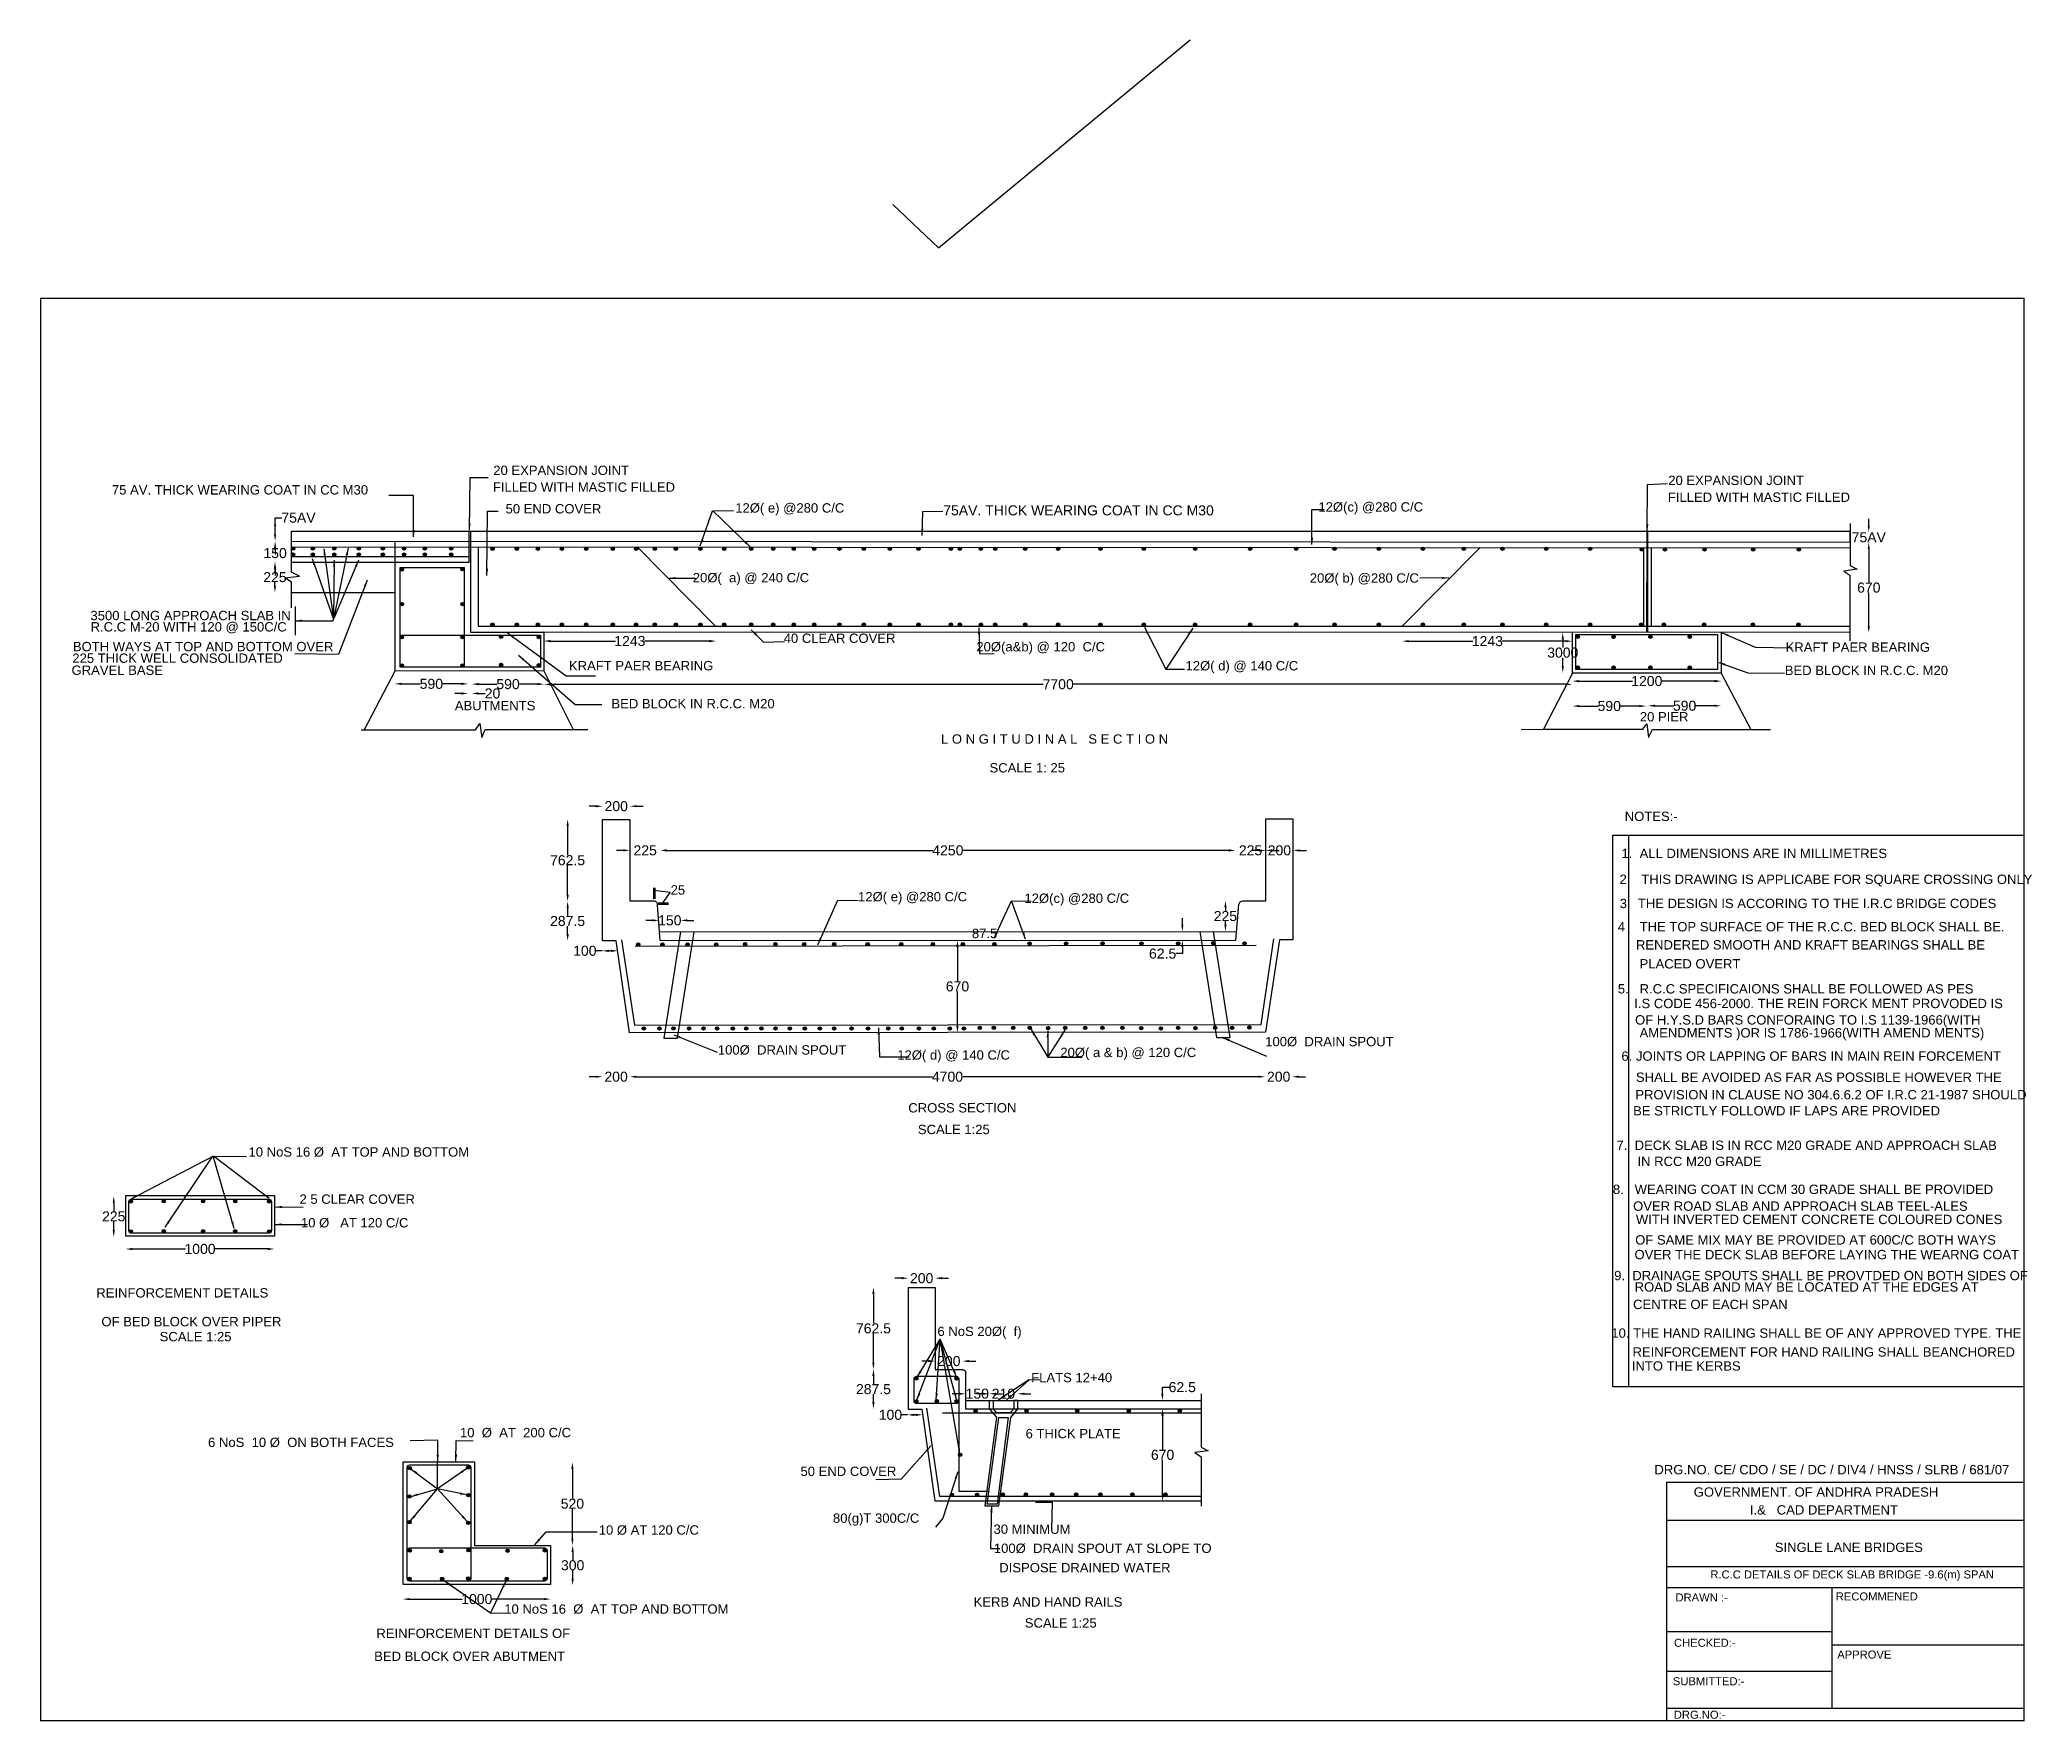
# Model space of a CAD drawing. Header units: inches. Extents: x 123027 to 137943, y -57848 to -45257.
import ezdxf

# ---------------------------------------------------------------- set-up
doc = ezdxf.new("R2010")
doc.units = ezdxf.units.IN
doc.header["$MEASUREMENT"] = 0
doc.styles.get("Standard").update_dxf_attribs({"font": 'arial.ttf'})
doc.dimstyles.new('ST100', dxfattribs={"dimtxt": 75, "dimasz": 50, "dimexe": 0, "dimexo": 300, "dimgap": 0.09, "dimtad": 0, "dimtih": 1, "dimtoh": 1, "dimdec": 0, "dimzin": 0, "dimdsep": 46, "dimtxsty": 'Standard', "dimcen": 0, "dimse1": 1, "dimse2": 1, "dimadec": 0, "dimazin": 0, "dimtfac": 1, "dimtdec": 0, "dimtofl": 0, "dimtmove": 0, "dimatfit": 3, "dimfxl": 2000, "dimtolj": 1, "dimtzin": 0, "dimarcsym": 0})

msp = doc.modelspace()

# ---------------------------------------------------------------- texts
for s, height, p in [(' 20 EXPANSION JOINT', 70, (126394.3, -48515.4)), ('  75 AV. THICK WEARING COAT IN CC M30', 70, (123511.9, -48661.6)), (' FILLED WITH MASTIC FILLED', 70, (126391.5, -48641.4)), (' 20 EXPANSION JOINT', 70, (135191.4, -48590.7)), ('  50 END COVER', 70, (126459.1, -48803.4)), (' 12Ø( e) @280 C/C', 70, (128206, -48797)), ('75AV. THICK WEARING COAT IN CC M30', 75, (129790.3, -48817.9)), (' 12Ø(c) @280 C/C', 70, (132572.2, -48789.5)), (' FILLED WITH MASTIC FILLED', 70, (135188.6, -48716.7)), ('20Ø(  a) @ 240 C/C', 70, (127915.4, -49319.2)), ('20Ø( b) @280 C/C', 70, (132534.8, -49321.8)), (' 3500 LONG APPROACH SLAB IN ', 70, (123378.3, -49602.8)), (' R.C.C M-20 WITH 120 @ 150C/C', 70, (123379.4, -49687.6)), (' BOTH WAYS AT TOP AND BOTTOM OVER', 70, (123246.9, -49835.6)), (' 40 CLEAR COVER', 70, (128568.7, -49773.1)), ('  20Ø(a&b) @ 120  C/C', 70, (129984, -49836.6)), ('     KRAFT PAER BEARING', 70, (135961.3, -49839.7)), ('   GRAVEL BASE', 70, (123182.5, -50012.4)), ('  225 THICK WELL CONSOLIDATED', 70, (123215.6, -49922.2)), ('     KRAFT PAER BEARING', 70, (126852.1, -49978.9)), (' 12Ø( d) @ 140 C/C', 70, (131577.3, -49979)), (' BED BLOCK IN R.C.C. M20', 70, (136063.9, -50014.1)), (' BED BLOCK IN R.C.C. M20', 70, (136063.9, -50014.1)), (' ABUTMENTS', 70, (126106.6, -50277.7)), (' BED BLOCK IN R.C.C. M20', 70, (127278.8, -50263)), ('20 PIER', 70, (135006, -50361)), (' L O N G I T U D I N A L   S E C T I O N', 70, (129746.5, -50527.6)), (' SCALE 1: 25', 70, (130109.5, -50743.2)), (' NOTES:-', 70, (134865.5, -51106.7)), ('  1.  ALL DIMENSIONS ARE IN MILLIMETRES', 70, (134813.8, -51384.4)), ('25', 70, (127749.6, -51657.7)), (' 2.   THIS DRAWING IS APPLICABE FOR SQUARE CROSSING ONLY', 70, (134826.7, -51578.2)), (' 12Ø( e) @280 C/C', 70, (129125.5, -51708.7)), (' 12Ø(c) @280 C/C', 70, (130371.2, -51720.1)), ('  3.  THE DESIGN IS ACCORING TO THE I.R.C BRIDGE CODES', 70, (134800.8, -51759.1)), (' 4    THE TOP SURFACE OF THE R.C.C. BED BLOCK SHALL BE.', 70, (134813.8, -51933.5)), ('87.5', 70, (130004.9, -51984)), (' RENDERED SMOOTH AND KRAFT BEARINGS SHALL BE', 70, (134949.6, -52069.1)), ('  PLACED OVERT', 70, (134949.6, -52211.3)), (' 5.   R.C.C SPECIFICAIONS SHALL BE FOLLOWED AS PES', 70, (134813.8, -52398.6)), (' I.S CODE 456-2000. THE REIN FORCK MENT PROVODED IS', 70, (134936.6, -52508.4)), (' OF H.Y.S.D BARS CONFORAING TO I.S 1139-1966(WITH', 70, (134943.1, -52631.1)), ('  AMENDMENTS )OR IS 1786-1966(WITH AMEND MENTS)', 70, (134949.6, -52728)), ('  100Ø  DRAIN SPOUT', 70, (128048.7, -52855.9)), ('  20Ø( a & b) @ 120 C/C', 70, (130612.7, -52875)), ('  100Ø  DRAIN SPOUT', 70, (132146.7, -52793.6)), (' 12Ø( d) @ 140 C/C', 70, (129419.1, -52894.1)), ('  6. JOINTS OR LAPPING OF BARS IN MAIN REIN FORCEMENT', 70, (134813.8, -52902.4)), (' SHALL BE AVOIDED AS FAR AS POSSIBLE HOWEVER THE', 70, (134949.3, -53060.6)), (' CROSS SECTION ', 70, (129501.5, -53289.6)), (' BE STRICTLY FOLLOWD IF LAPS ARE PROVIDED', 70, (134928.3, -53312.1)), ('  PROVISION IN CLAUSE NO 304.6.6.2 OF I.R.C 21-1987 SHOULD', 70, (134917.8, -53191.6)), ('    SCALE 1:25', 70, (129492, -53451.8)), (' 10 NoS 16 Ø  AT TOP AND BOTTOM', 70, (124561.8, -53620.3)), ('   7.  DECK SLAB IS IN RCC M20 GRADE AND APPROACH SLAB', 70, (134749.9, -53570.1)), ('  IN RCC M20 GRADE', 70, (134933.5, -53690.6)), ('  8.   WEARING COAT IN CCM 30 GRADE SHALL BE PROVIDED', 70, (134749.9, -53900.2)), (' 2 5 CLEAR COVER ', 70, (124943.4, -53973.8)), (' OVER ROAD SLAB AND APPROACH SLAB TEEL-ALES', 70, (134928.3, -54026)), (' 10 Ø   AT 120 C/C', 70, (124954.5, -54150.6)), (' WITH INVERTED CEMENT CONCRETE COLOURED CONES', 70, (134949.3, -54125.5)), (' OF SAME MIX MAY BE PROVIDED AT 600C/C BOTH WAYS', 70, (134944, -54278.7)), (' OVER THE DECK SLAB BEFORE LAYING THE WEARNG COAT', 70, (134938.7, -54388.8)), (' 9.  DRAINAGE SPOUTS SHALL BE PROVTDED ON BOTH SIDES OF', 70, (134786.6, -54545.9)), ('  ROAD SLAB AND MAY BE LOCATED AT THE EDGES AT', 70, (134912.4, -54631)), ('  REINFORCEMENT DETAILS', 70, (123394.9, -54675.4)), (' CENTRE OF EACH SPAN', 70, (134928.2, -54762)), ('  OF BED BLOCK OVER PIPER', 70, (123433.6, -54890.9)), (' 6 NoS 20Ø(  f)  ', 70, (129719.9, -54963.9)), ('    SCALE 1:25', 70, (123815, -55003.3)), (' 10. THE HAND RAILING SHALL BE OF ANY APPROVED TYPE. THE', 70, (134765.5, -54976.8)), ('  INTO THE KERBS', 70, (134891.4, -55223.1)), ('  REINFORCEMENT FOR HAND RAILING SHALL BEANCHORED', 70, (134896.7, -55118.3)), (' FLATS 12+40', 70, (130421.8, -55309.8)), (' 6 NoS  10 Ø  ON BOTH FACES', 70, (124259, -55795)), (' 10  Ø  AT  200 C/C', 70, (126145.2, -55722)), ('  6 THICK PLATE', 70, (130352.6, -55729.5)), ('         DRG.NO. CE/ CDO / SE / DC / DIV4 / HNSS / SLRB / 681/07', 70, (134870.5, -55999.4)), (' 50 END COVER ', 70, (128694.4, -56011.9)), ('   GOVERNMENT. OF ANDHRA PRADESH', 70, (135328, -56167.1)), ('      I.&   CAD DEPARTMENT', 70, (135666.7, -56300.8)), ('   10 Ø AT 120 C/C', 70, (127129.6, -56451.3)), ('    80(g)T 300C/C', 70, (128856, -56362.5)), (' 30 MINIMUM', 70, (130139.7, -56445.5)), (' 100Ø  DRAIN SPOUT AT SLOPE TO', 70, (130142.2, -56588.2)), ('     SINGLE LANE BRIDGES', 70, (135880.4, -56581.4)), (' DISPOSE DRAINED WATER ', 70, (130182.9, -56733.4)), ('                 R.C.C DETAILS OF DECK SLAB BRIDGE -9.6(m) SPAN', 60, (135138, -56779.4)), (' 10 NoS 16  Ø  AT TOP AND BOTTOM', 70, (126476.7, -57043.5)), (' KERB AND HAND RAILS', 70, (129990.8, -56990)), ('              DRAWN :-', 60, (134946.8, -56951.6)), ('             RECOMMENED', 60, (136170.1, -56944)), ('    SCALE 1:25', 70, (130292.5, -57147.6)), ('  REINFORCEMENT DETAILS OF', 70, (125492.3, -57225.8)), ('              CHECKED:-', 60, (134935.7, -57291.2)), ('  BED BLOCK OVER ABUTMENT', 70, (125475.7, -57397.1)), ('                APPROVE', 60, (136111.4, -57379.5)), ('             SUBMITTED:-', 60, (134950.5, -57579.1)), ('                DRG.NO:-', 60, (134887.7, -57830))]:
    msp.add_text(s, height=height).set_placement(p)

# ---------------------------------------------------------------- blocks, each defined once
blk = doc.blocks.new('*D7')
at = {"color": 0, "lineweight": -2, "transparency": 16777216}
for p, q in [((124788, -48961), (124788, -48911)), ((124788, -49217), (124788, -49267))]:
    blk.add_line(p, q, dxfattribs=at)
at = {"color": 0, "transparency": 16777216}
for points in [[(124780, -48961), (124796, -48961), (124788, -49011)], [(124780, -49217), (124796, -49217), (124788, -49167)]]:
    blk.add_solid(points, dxfattribs=at)
at = {"layer": 'Defpoints', "color": 0, "transparency": 16777216}
for p in [(124910, -49011), (124788, -49167), (124910, -49167)]:
    blk.add_point(p, dxfattribs=at)
at = {"color": 0, "transparency": 16777216, "insert": (124788, -49101), "char_height": 75, "attachment_point": 5}
blk.add_mtext('\\A1;150', dxfattribs=at)
blk = doc.blocks.new('*D8')
at = {"color": 0, "lineweight": -2, "transparency": 16777216}
for p, q in [((124788, -48886), (124788, -48836)), ((124788, -48836), (124838, -48836)), ((124788, -49061), (124788, -49111))]:
    blk.add_line(p, q, dxfattribs=at)
at = {"color": 0, "transparency": 16777216}
for points in [[(124780, -48886), (124796, -48886), (124788, -48936)], [(124780, -49061), (124796, -49061), (124788, -49011)]]:
    blk.add_solid(points, dxfattribs=at)
at = {"layer": 'Defpoints', "color": 0, "transparency": 16777216}
for p in [(124788, -48936), (124910, -48936), (124910, -49011)]:
    blk.add_point(p, dxfattribs=at)
at = {"color": 0, "transparency": 16777216, "insert": (124963, -48836), "char_height": 75, "attachment_point": 5}
blk.add_mtext('\\A1;75AV', dxfattribs=at)
blk = doc.blocks.new('*D9')
at = {"color": 0, "lineweight": -2, "transparency": 16777216}
for p, q in [((124787, -49217), (124787, -49243)), ((124787, -49345), (124787, -49319))]:
    blk.add_line(p, q, dxfattribs=at)
at = {"color": 0, "transparency": 16777216}
for points in [[(124778, -49217), (124795, -49217), (124787, -49167)], [(124778, -49345), (124795, -49345), (124787, -49395)]]:
    blk.add_solid(points, dxfattribs=at)
at = {"layer": 'Defpoints', "color": 0, "transparency": 16777216}
for p in [(124787, -49167), (124910, -49167), (124911, -49395)]:
    blk.add_point(p, dxfattribs=at)
at = {"color": 0, "transparency": 16777216, "insert": (124787, -49281), "char_height": 75, "attachment_point": 5}
blk.add_mtext('\\A1;225', dxfattribs=at)
blk = doc.blocks.new('*D10')
at = {"color": 0, "lineweight": -2, "transparency": 16777216}
for p, q in [((125734, -50080), (125875, -50080)), ((126182, -50080), (126041, -50080))]:
    blk.add_line(p, q, dxfattribs=at)
at = {"color": 0, "transparency": 16777216}
for points in [[(125734, -50071), (125734, -50088), (125684, -50080)], [(126182, -50071), (126182, -50088), (126232, -50080)]]:
    blk.add_solid(points, dxfattribs=at)
at = {"layer": 'Defpoints', "color": 0, "transparency": 16777216}
for p in [(125684, -50082), (126232, -50080), (126232, -50082)]:
    blk.add_point(p, dxfattribs=at)
at = {"color": 0, "transparency": 16777216, "insert": (125958, -50080), "char_height": 75, "attachment_point": 5}
blk.add_mtext('\\A1;590', dxfattribs=at)
blk = doc.blocks.new('*D11')
at = {"color": 0, "lineweight": -2, "transparency": 16777216}
for p, q in [((126183, -50152), (126133, -50152)), ((126312, -50152), (126362, -50152))]:
    blk.add_line(p, q, dxfattribs=at)
at = {"color": 0, "transparency": 16777216}
for points in [[(126183, -50143), (126183, -50160), (126233, -50152)], [(126312, -50143), (126312, -50160), (126262, -50152)]]:
    blk.add_solid(points, dxfattribs=at)
at = {"layer": 'Defpoints', "color": 0, "transparency": 16777216}
for p in [(126233, -50151), (126262, -50151), (126262, -50152)]:
    blk.add_point(p, dxfattribs=at)
at = {"color": 0, "transparency": 16777216, "insert": (126416, -50152), "char_height": 75, "attachment_point": 5}
blk.add_mtext('\\A1;20', dxfattribs=at)
blk = doc.blocks.new('*D12')
at = {"color": 0, "lineweight": -2, "transparency": 16777216}
for p, q in [((126311, -50082), (126449, -50082)), ((126753, -50082), (126615, -50082))]:
    blk.add_line(p, q, dxfattribs=at)
at = {"color": 0, "transparency": 16777216}
for points in [[(126311, -50073), (126311, -50090), (126261, -50082)], [(126753, -50073), (126753, -50090), (126803, -50082)]]:
    blk.add_solid(points, dxfattribs=at)
at = {"layer": 'Defpoints', "color": 0, "transparency": 16777216}
for p in [(126261, -50081), (126803, -50081), (126803, -50082)]:
    blk.add_point(p, dxfattribs=at)
at = {"color": 0, "transparency": 16777216, "insert": (126532, -50082), "char_height": 75, "attachment_point": 5}
blk.add_mtext('\\A1;590', dxfattribs=at)
blk = doc.blocks.new('*D13')
at = {"color": 0, "lineweight": -2, "transparency": 16777216}
for p, q in [((126853, -50083), (130539, -50083)), ((134449, -50083), (130763, -50083))]:
    blk.add_line(p, q, dxfattribs=at)
at = {"color": 0, "transparency": 16777216}
for points in [[(126853, -50075), (126853, -50092), (126803, -50083)], [(134449, -50075), (134449, -50092), (134499, -50083)]]:
    blk.add_solid(points, dxfattribs=at)
at = {"layer": 'Defpoints', "color": 0, "transparency": 16777216}
for p in [(126803, -50082), (134499, -50082), (134499, -50083)]:
    blk.add_point(p, dxfattribs=at)
at = {"color": 0, "transparency": 16777216, "insert": (130651, -50083), "char_height": 75, "attachment_point": 5}
blk.add_mtext('\\A1;7700', dxfattribs=at)
blk = doc.blocks.new('*D14')
at = {"color": 0, "lineweight": -2, "transparency": 16777216}
for p, q in [((134551, -50059), (134950, -50059)), ((135566, -50059), (135167, -50059))]:
    blk.add_line(p, q, dxfattribs=at)
at = {"color": 0, "transparency": 16777216}
for points in [[(134551, -50051), (134551, -50068), (134501, -50059)], [(135566, -50051), (135566, -50068), (135616, -50059)]]:
    blk.add_solid(points, dxfattribs=at)
at = {"layer": 'Defpoints', "color": 0, "transparency": 16777216}
for p in [(134501, -50055), (135616, -50055), (135616, -50059)]:
    blk.add_point(p, dxfattribs=at)
at = {"color": 0, "transparency": 16777216, "insert": (135058, -50059), "char_height": 75, "attachment_point": 5}
blk.add_mtext('\\A1;1200', dxfattribs=at)
blk = doc.blocks.new('*D15')
at = {"color": 0, "lineweight": -2, "transparency": 16777216}
for p, q in [((134551, -50246), (134694, -50246)), ((135003, -50246), (134860, -50246))]:
    blk.add_line(p, q, dxfattribs=at)
at = {"color": 0, "transparency": 16777216}
for points in [[(134551, -50238), (134551, -50254), (134501, -50246)], [(135003, -50238), (135003, -50254), (135053, -50246)]]:
    blk.add_solid(points, dxfattribs=at)
at = {"layer": 'Defpoints', "color": 0, "transparency": 16777216}
for p in [(134501, -50245), (135053, -50245), (135053, -50246)]:
    blk.add_point(p, dxfattribs=at)
at = {"color": 0, "transparency": 16777216, "insert": (134777, -50246), "char_height": 75, "attachment_point": 5}
blk.add_mtext('\\A1;590', dxfattribs=at)
blk = doc.blocks.new('*D16')
at = {"color": 0, "lineweight": -2, "transparency": 16777216}
for p, q in [((135119, -50244), (135258, -50244)), ((135563, -50244), (135424, -50244))]:
    blk.add_line(p, q, dxfattribs=at)
at = {"color": 0, "transparency": 16777216}
for points in [[(135119, -50235), (135119, -50252), (135069, -50244)], [(135563, -50235), (135563, -50252), (135613, -50244)]]:
    blk.add_solid(points, dxfattribs=at)
at = {"layer": 'Defpoints', "color": 0, "transparency": 16777216}
for p in [(135069, -50245), (135613, -50244), (135613, -50245)]:
    blk.add_point(p, dxfattribs=at)
at = {"color": 0, "transparency": 16777216, "insert": (135341, -50244), "char_height": 75, "attachment_point": 5}
blk.add_mtext('\\A1;590', dxfattribs=at)
blk = doc.blocks.new('*D17')
at = {"color": 0, "lineweight": -2, "transparency": 16777216}
for p, q in [((136720, -49070), (136720, -49321)), ((136720, -49647), (136720, -49397))]:
    blk.add_line(p, q, dxfattribs=at)
at = {"color": 0, "transparency": 16777216}
for points in [[(136712, -49070), (136728, -49070), (136720, -49020)], [(136712, -49647), (136728, -49647), (136720, -49697)]]:
    blk.add_solid(points, dxfattribs=at)
at = {"layer": 'Defpoints', "color": 0, "transparency": 16777216}
for p in [(136718, -49020), (136720, -49020), (136718, -49697)]:
    blk.add_point(p, dxfattribs=at)
at = {"color": 0, "transparency": 16777216, "insert": (136720, -49359), "char_height": 75, "attachment_point": 5}
blk.add_mtext('\\A1;670', dxfattribs=at)
blk = doc.blocks.new('*D18')
at = {"color": 0, "lineweight": -2, "transparency": 16777216}
for p, q in [((136720, -48894), (136720, -48844)), ((136720, -49070), (136720, -49120))]:
    blk.add_line(p, q, dxfattribs=at)
at = {"color": 0, "transparency": 16777216}
for points in [[(136712, -48894), (136728, -48894), (136720, -48944)], [(136712, -49070), (136728, -49070), (136720, -49020)]]:
    blk.add_solid(points, dxfattribs=at)
at = {"layer": 'Defpoints', "color": 0, "transparency": 16777216}
for p in [(136718, -48944), (136718, -49020), (136720, -48944)]:
    blk.add_point(p, dxfattribs=at)
at = {"color": 0, "transparency": 16777216, "insert": (136720, -48982), "char_height": 75, "attachment_point": 5}
blk.add_mtext('\\A1;75AV', dxfattribs=at)
blk = doc.blocks.new('*D19')
at = {"color": 0, "lineweight": -2, "transparency": 16777216}
for p, q in [((126850, -49759), (127336, -49759)), ((128039, -49759), (127553, -49759))]:
    blk.add_line(p, q, dxfattribs=at)
at = {"color": 0, "transparency": 16777216}
for points in [[(126850, -49751), (126850, -49768), (126800, -49759)], [(128039, -49751), (128039, -49768), (128089, -49759)]]:
    blk.add_solid(points, dxfattribs=at)
at = {"layer": 'Defpoints', "color": 0, "transparency": 16777216}
for p in [(126800, -49764), (128089, -49759), (128089, -49764)]:
    blk.add_point(p, dxfattribs=at)
at = {"color": 0, "transparency": 16777216, "insert": (127444, -49759), "char_height": 75, "attachment_point": 5}
blk.add_mtext('\\A1;1243', dxfattribs=at)
blk = doc.blocks.new('*D20')
at = {"color": 0, "lineweight": -2, "transparency": 16777216}
for p, q in [((133277, -49760), (133755, -49760)), ((134451, -49760), (133972, -49760))]:
    blk.add_line(p, q, dxfattribs=at)
at = {"color": 0, "transparency": 16777216}
for points in [[(133277, -49752), (133277, -49768), (133227, -49760)], [(134451, -49752), (134451, -49768), (134501, -49760)]]:
    blk.add_solid(points, dxfattribs=at)
at = {"layer": 'Defpoints', "color": 0, "transparency": 16777216}
for p in [(133227, -49760), (134501, -49760), (134501, -49761)]:
    blk.add_point(p, dxfattribs=at)
at = {"color": 0, "transparency": 16777216, "insert": (133864, -49760), "char_height": 75, "attachment_point": 5}
blk.add_mtext('\\A1;1243', dxfattribs=at)
blk = doc.blocks.new('*D21')
at = {"color": 0, "lineweight": -2, "transparency": 16777216}
for p, q in [((134429, -49745), (134429, -49807)), ((134429, -49947), (134429, -49884))]:
    blk.add_line(p, q, dxfattribs=at)
at = {"color": 0, "transparency": 16777216}
for points in [[(134421, -49745), (134437, -49745), (134429, -49695)], [(134421, -49947), (134437, -49947), (134429, -49997)]]:
    blk.add_solid(points, dxfattribs=at)
at = {"layer": 'Defpoints', "color": 0, "transparency": 16777216}
for p in [(134428, -49695), (134428, -49997), (134429, -49997)]:
    blk.add_point(p, dxfattribs=at)
at = {"color": 0, "transparency": 16777216, "insert": (134429, -49846), "char_height": 75, "attachment_point": 5}
blk.add_mtext('\\A1;3000', dxfattribs=at)
blk = doc.blocks.new('*D22')
at = {"color": 0, "lineweight": -2, "transparency": 16777216}
for p, q in [((126978, -51144), (126978, -51362)), ((126978, -51658), (126978, -51439))]:
    blk.add_line(p, q, dxfattribs=at)
at = {"color": 0, "transparency": 16777216}
for points in [[(126970, -51144), (126987, -51144), (126978, -51094)], [(126970, -51658), (126987, -51658), (126978, -51708)]]:
    blk.add_solid(points, dxfattribs=at)
at = {"layer": 'Defpoints', "color": 0, "transparency": 16777216}
for p in [(126978, -51094), (126978, -51708), (126978, -51708)]:
    blk.add_point(p, dxfattribs=at)
at = {"color": 0, "transparency": 16777216, "insert": (126978, -51401), "char_height": 75, "attachment_point": 5}
blk.add_mtext('\\A1;762.5', dxfattribs=at)
blk = doc.blocks.new('*D23')
at = {"color": 0, "lineweight": -2, "transparency": 16777216}
for p, q in [((126978, -51758), (126978, -51817)), ((126978, -51953), (126978, -51894))]:
    blk.add_line(p, q, dxfattribs=at)
at = {"color": 0, "transparency": 16777216}
for points in [[(126970, -51758), (126987, -51758), (126978, -51708)], [(126970, -51953), (126987, -51953), (126978, -52003)]]:
    blk.add_solid(points, dxfattribs=at)
at = {"layer": 'Defpoints', "color": 0, "transparency": 16777216}
for p in [(126978, -51708), (126978, -52003), (126978, -52003)]:
    blk.add_point(p, dxfattribs=at)
at = {"color": 0, "transparency": 16777216, "insert": (126978, -51856), "char_height": 75, "attachment_point": 5}
blk.add_mtext('\\A1;287.5', dxfattribs=at)
blk = doc.blocks.new('*D24')
at = {"color": 0, "lineweight": -2, "transparency": 16777216}
for p, q in [((127189, -50996), (127139, -50996)), ((127494, -50996), (127544, -50996))]:
    blk.add_line(p, q, dxfattribs=at)
at = {"color": 0, "transparency": 16777216}
for points in [[(127189, -50988), (127189, -51004), (127239, -50996)], [(127494, -50988), (127494, -51004), (127444, -50996)]]:
    blk.add_solid(points, dxfattribs=at)
at = {"layer": 'Defpoints', "color": 0, "transparency": 16777216}
for p in [(127444, -50996), (127239, -51095), (127444, -51095)]:
    blk.add_point(p, dxfattribs=at)
at = {"color": 0, "transparency": 16777216, "insert": (127342, -50996), "char_height": 75, "attachment_point": 5}
blk.add_mtext('\\A1;200', dxfattribs=at)
blk = doc.blocks.new('*D25')
at = {"color": 0, "lineweight": -2, "transparency": 16777216}
for p, q in [((127394, -51327), (127344, -51327)), ((127723, -51327), (127773, -51327))]:
    blk.add_line(p, q, dxfattribs=at)
at = {"color": 0, "transparency": 16777216}
for points in [[(127394, -51318), (127394, -51335), (127444, -51327)], [(127723, -51318), (127723, -51335), (127673, -51327)]]:
    blk.add_solid(points, dxfattribs=at)
at = {"layer": 'Defpoints', "color": 0, "transparency": 16777216}
for p in [(127444, -51329), (127673, -51327), (127673, -51329)]:
    blk.add_point(p, dxfattribs=at)
at = {"color": 0, "transparency": 16777216, "insert": (127559, -51327), "char_height": 75, "attachment_point": 5}
blk.add_mtext('\\A1;225', dxfattribs=at)
blk = doc.blocks.new('*D26')
at = {"color": 0, "lineweight": -2, "transparency": 16777216}
for p, q in [((127723, -51327), (129712, -51327)), ((131927, -51327), (129938, -51327))]:
    blk.add_line(p, q, dxfattribs=at)
at = {"color": 0, "transparency": 16777216}
for points in [[(127723, -51319), (127723, -51336), (127673, -51327)], [(131927, -51319), (131927, -51336), (131977, -51327)]]:
    blk.add_solid(points, dxfattribs=at)
at = {"layer": 'Defpoints', "color": 0, "transparency": 16777216}
for p in [(127673, -51327), (131977, -51327), (131977, -51327)]:
    blk.add_point(p, dxfattribs=at)
at = {"color": 0, "transparency": 16777216, "insert": (129825, -51327), "char_height": 75, "attachment_point": 5}
blk.add_mtext('\\A1;4250', dxfattribs=at)
blk = doc.blocks.new('*D27')
at = {"color": 0, "lineweight": -2, "transparency": 16777216}
for p, q in [((131927, -51327), (131877, -51327)), ((132255, -51327), (132305, -51327))]:
    blk.add_line(p, q, dxfattribs=at)
at = {"color": 0, "transparency": 16777216}
for points in [[(131927, -51318), (131927, -51335), (131977, -51327)], [(132255, -51318), (132255, -51335), (132205, -51327)]]:
    blk.add_solid(points, dxfattribs=at)
at = {"layer": 'Defpoints', "color": 0, "transparency": 16777216}
for p in [(131977, -51327), (132205, -51327), (132205, -51327)]:
    blk.add_point(p, dxfattribs=at)
at = {"color": 0, "transparency": 16777216, "insert": (132091, -51327), "char_height": 75, "attachment_point": 5}
blk.add_mtext('\\A1;225', dxfattribs=at)
blk = doc.blocks.new('*D28')
at = {"color": 0, "lineweight": -2, "transparency": 16777216}
for p, q in [((132155, -51327), (132105, -51327)), ((132459, -51327), (132509, -51327))]:
    blk.add_line(p, q, dxfattribs=at)
at = {"color": 0, "transparency": 16777216}
for points in [[(132155, -51319), (132155, -51336), (132205, -51327)], [(132459, -51319), (132459, -51336), (132409, -51327)]]:
    blk.add_solid(points, dxfattribs=at)
at = {"layer": 'Defpoints', "color": 0, "transparency": 16777216}
for p in [(132205, -51327), (132409, -51327), (132409, -51327)]:
    blk.add_point(p, dxfattribs=at)
at = {"color": 0, "transparency": 16777216, "insert": (132307, -51327), "char_height": 75, "attachment_point": 5}
blk.add_mtext('\\A1;200', dxfattribs=at)
blk = doc.blocks.new('*D29')
at = {"color": 0, "lineweight": -2, "transparency": 16777216}
for p, q in [((127613, -51851), (127563, -51851)), ((127874, -51851), (127924, -51851))]:
    blk.add_line(p, q, dxfattribs=at)
at = {"color": 0, "transparency": 16777216}
for points in [[(127613, -51843), (127613, -51859), (127663, -51851)], [(127874, -51843), (127874, -51859), (127824, -51851)]]:
    blk.add_solid(points, dxfattribs=at)
at = {"layer": 'Defpoints', "color": 0, "transparency": 16777216}
for p in [(127824, -51851), (127663, -51938), (127824, -51938)]:
    blk.add_point(p, dxfattribs=at)
at = {"color": 0, "transparency": 16777216, "insert": (127743, -51851), "char_height": 75, "attachment_point": 5}
blk.add_mtext('\\A1;150', dxfattribs=at)
blk = doc.blocks.new('*D30')
at = {"color": 0, "lineweight": -2, "transparency": 16777216}
for p, q in [((127237, -52079), (127187, -52079)), ((127303, -52079), (127287, -52079))]:
    blk.add_line(p, q, dxfattribs=at)
at = {"color": 0, "transparency": 16777216}
for points in [[(127287, -52071), (127287, -52088), (127237, -52079)], [(127303, -52071), (127303, -52088), (127353, -52079)]]:
    blk.add_solid(points, dxfattribs=at)
at = {"layer": 'Defpoints', "color": 0, "transparency": 16777216}
for p in [(127237, -52080), (127353, -52076), (127353, -52079)]:
    blk.add_point(p, dxfattribs=at)
at = {"color": 0, "transparency": 16777216, "insert": (127107, -52079), "char_height": 75, "attachment_point": 5}
blk.add_mtext('\\A1;100', dxfattribs=at)
blk = doc.blocks.new('*D31')
at = {"color": 0, "lineweight": -2, "transparency": 16777216}
for p, q in [((127189, -53022), (127139, -53022)), ((127493, -53022), (127543, -53022))]:
    blk.add_line(p, q, dxfattribs=at)
at = {"color": 0, "transparency": 16777216}
for points in [[(127189, -53014), (127189, -53030), (127239, -53022)], [(127493, -53014), (127493, -53030), (127443, -53022)]]:
    blk.add_solid(points, dxfattribs=at)
at = {"layer": 'Defpoints', "color": 0, "transparency": 16777216}
for p in [(127239, -53023), (127443, -53022), (127443, -53023)]:
    blk.add_point(p, dxfattribs=at)
at = {"color": 0, "transparency": 16777216, "insert": (127341, -53022), "char_height": 75, "attachment_point": 5}
blk.add_mtext('\\A1;200', dxfattribs=at)
blk = doc.blocks.new('*D32')
at = {"color": 0, "lineweight": -2, "transparency": 16777216}
for p, q in [((127493, -53022), (129709, -53022)), ((132151, -53022), (129936, -53022))]:
    blk.add_line(p, q, dxfattribs=at)
at = {"color": 0, "transparency": 16777216}
for points in [[(127493, -53014), (127493, -53030), (127443, -53022)], [(132151, -53014), (132151, -53030), (132201, -53022)]]:
    blk.add_solid(points, dxfattribs=at)
at = {"layer": 'Defpoints', "color": 0, "transparency": 16777216}
for p in [(127443, -53023), (132201, -53018), (132201, -53022)]:
    blk.add_point(p, dxfattribs=at)
at = {"color": 0, "transparency": 16777216, "insert": (129822, -53022), "char_height": 75, "attachment_point": 5}
blk.add_mtext('\\A1;4700', dxfattribs=at)
blk = doc.blocks.new('*D33')
at = {"color": 0, "lineweight": -2, "transparency": 16777216}
for p, q in [((132151, -53022), (132101, -53022)), ((132452, -53022), (132502, -53022))]:
    blk.add_line(p, q, dxfattribs=at)
at = {"color": 0, "transparency": 16777216}
for points in [[(132151, -53014), (132151, -53030), (132201, -53022)], [(132452, -53014), (132452, -53030), (132402, -53022)]]:
    blk.add_solid(points, dxfattribs=at)
at = {"layer": 'Defpoints', "color": 0, "transparency": 16777216}
for p in [(132201, -53018), (132402, -53022), (132402, -53022)]:
    blk.add_point(p, dxfattribs=at)
at = {"color": 0, "transparency": 16777216, "insert": (132302, -53022), "char_height": 75, "attachment_point": 5}
blk.add_mtext('\\A1;200', dxfattribs=at)
blk = doc.blocks.new('*D34')
at = {"color": 0, "lineweight": -2, "transparency": 16777216}
for p, q in [((129897, -52051), (129897, -52307)), ((129897, -52641), (129897, -52384))]:
    blk.add_line(p, q, dxfattribs=at)
at = {"color": 0, "transparency": 16777216}
for points in [[(129888, -52051), (129905, -52051), (129897, -52001)], [(129888, -52641), (129905, -52641), (129897, -52691)]]:
    blk.add_solid(points, dxfattribs=at)
at = {"layer": 'Defpoints', "color": 0, "transparency": 16777216}
for p in [(129897, -52001), (129899, -52001), (129900, -52691)]:
    blk.add_point(p, dxfattribs=at)
at = {"color": 0, "transparency": 16777216, "insert": (129897, -52346), "char_height": 75, "attachment_point": 5}
blk.add_mtext('\\A1;670', dxfattribs=at)
blk = doc.blocks.new('*D35')
at = {"color": 0, "lineweight": -2, "transparency": 16777216}
for p, q in [((131581, -51884), (131581, -51834)), ((131581, -52050), (131581, -52100)), ((131581, -52100), (131531, -52100))]:
    blk.add_line(p, q, dxfattribs=at)
at = {"color": 0, "transparency": 16777216}
for points in [[(131572, -51884), (131589, -51884), (131581, -51934)], [(131572, -52050), (131589, -52050), (131581, -52000)]]:
    blk.add_solid(points, dxfattribs=at)
at = {"layer": 'Defpoints', "color": 0, "transparency": 16777216}
for p in [(131581, -51934), (131581, -52000), (131581, -52000)]:
    blk.add_point(p, dxfattribs=at)
at = {"color": 0, "transparency": 16777216, "insert": (131433, -52100), "char_height": 75, "attachment_point": 5}
blk.add_mtext('\\A1;62.5', dxfattribs=at)
blk = doc.blocks.new('*D36')
at = {"color": 0, "lineweight": -2, "transparency": 16777216}
for p, q in [((131903, -51754), (131903, -51780)), ((131903, -51883), (131903, -51857))]:
    blk.add_line(p, q, dxfattribs=at)
at = {"color": 0, "transparency": 16777216}
for points in [[(131895, -51754), (131912, -51754), (131903, -51704)], [(131895, -51883), (131912, -51883), (131903, -51933)]]:
    blk.add_solid(points, dxfattribs=at)
at = {"layer": 'Defpoints', "color": 0, "transparency": 16777216}
for p in [(131903, -51704), (131904, -51704), (131904, -51933)]:
    blk.add_point(p, dxfattribs=at)
at = {"color": 0, "transparency": 16777216, "insert": (131903, -51819), "char_height": 75, "attachment_point": 5}
blk.add_mtext('\\A1;225', dxfattribs=at)
blk = doc.blocks.new('*D37')
at = {"color": 0, "lineweight": -2, "transparency": 16777216}
for p, q in [((123720, -54312), (124117, -54312)), ((124732, -54312), (124334, -54312))]:
    blk.add_line(p, q, dxfattribs=at)
at = {"color": 0, "transparency": 16777216}
for points in [[(123720, -54304), (123720, -54321), (123670, -54312)], [(124732, -54304), (124732, -54321), (124782, -54312)]]:
    blk.add_solid(points, dxfattribs=at)
at = {"layer": 'Defpoints', "color": 0, "transparency": 16777216}
for p in [(123670, -54311), (124782, -54311), (124782, -54312)]:
    blk.add_point(p, dxfattribs=at)
at = {"color": 0, "transparency": 16777216, "insert": (124226, -54312), "char_height": 75, "attachment_point": 5}
blk.add_mtext('\\A1;1000', dxfattribs=at)
blk = doc.blocks.new('*D38')
at = {"color": 0, "lineweight": -2, "transparency": 16777216}
for p, q in [((123580, -53966), (123580, -54030)), ((123580, -54171), (123580, -54107))]:
    blk.add_line(p, q, dxfattribs=at)
at = {"color": 0, "transparency": 16777216}
for points in [[(123572, -53966), (123588, -53966), (123580, -53916)], [(123572, -54171), (123588, -54171), (123580, -54221)]]:
    blk.add_solid(points, dxfattribs=at)
at = {"layer": 'Defpoints', "color": 0, "transparency": 16777216}
for p in [(123580, -53916), (123580, -53916), (123580, -54221)]:
    blk.add_point(p, dxfattribs=at)
at = {"color": 0, "transparency": 16777216, "insert": (123580, -54068), "char_height": 75, "attachment_point": 5}
blk.add_mtext('\\A1;225', dxfattribs=at)
blk = doc.blocks.new('*D39')
at = {"color": 0, "lineweight": -2, "transparency": 16777216}
for p, q in [((127014, -55959), (127014, -56182)), ((127014, -56482), (127014, -56259))]:
    blk.add_line(p, q, dxfattribs=at)
at = {"color": 0, "transparency": 16777216}
for points in [[(127006, -55959), (127022, -55959), (127014, -55909)], [(127006, -56482), (127022, -56482), (127014, -56532)]]:
    blk.add_solid(points, dxfattribs=at)
at = {"layer": 'Defpoints', "color": 0, "transparency": 16777216}
for p in [(127016, -55909), (127014, -56532), (127016, -56532)]:
    blk.add_point(p, dxfattribs=at)
at = {"color": 0, "transparency": 16777216, "insert": (127014, -56220), "char_height": 75, "attachment_point": 5}
blk.add_mtext('\\A1;520', dxfattribs=at)
blk = doc.blocks.new('*D40')
at = {"color": 0, "lineweight": -2, "transparency": 16777216}
for p, q in [((127016, -56582), (127016, -56643)), ((127016, -56780), (127016, -56720))]:
    blk.add_line(p, q, dxfattribs=at)
at = {"color": 0, "transparency": 16777216}
for points in [[(127007, -56582), (127024, -56582), (127016, -56532)], [(127007, -56780), (127024, -56780), (127016, -56830)]]:
    blk.add_solid(points, dxfattribs=at)
at = {"layer": 'Defpoints', "color": 0, "transparency": 16777216}
for p in [(127014, -56532), (127014, -56830), (127016, -56830)]:
    blk.add_point(p, dxfattribs=at)
at = {"color": 0, "transparency": 16777216, "insert": (127016, -56681), "char_height": 75, "attachment_point": 5}
blk.add_mtext('\\A1;300', dxfattribs=at)
blk = doc.blocks.new('*D41')
at = {"color": 0, "lineweight": -2, "transparency": 16777216}
for p, q in [((125794, -56934), (126189, -56934)), ((126802, -56934), (126406, -56934))]:
    blk.add_line(p, q, dxfattribs=at)
at = {"color": 0, "transparency": 16777216}
for points in [[(125794, -56926), (125794, -56942), (125744, -56934)], [(126802, -56926), (126802, -56942), (126852, -56934)]]:
    blk.add_solid(points, dxfattribs=at)
at = {"layer": 'Defpoints', "color": 0, "transparency": 16777216}
for p in [(125744, -56930), (126852, -56930), (126852, -56934)]:
    blk.add_point(p, dxfattribs=at)
at = {"color": 0, "transparency": 16777216, "insert": (126298, -56934), "char_height": 75, "attachment_point": 5}
blk.add_mtext('\\A1;1000', dxfattribs=at)
blk = doc.blocks.new('*D42')
at = {"color": 0, "lineweight": -2, "transparency": 16777216}
for p, q in [((129478, -54531), (129428, -54531)), ((129780, -54531), (129830, -54531))]:
    blk.add_line(p, q, dxfattribs=at)
at = {"color": 0, "transparency": 16777216}
for points in [[(129478, -54522), (129478, -54539), (129528, -54531)], [(129780, -54522), (129780, -54539), (129730, -54531)]]:
    blk.add_solid(points, dxfattribs=at)
at = {"layer": 'Defpoints', "color": 0, "transparency": 16777216}
for p in [(129730, -54531), (129528, -54601), (129730, -54601)]:
    blk.add_point(p, dxfattribs=at)
at = {"color": 0, "transparency": 16777216, "insert": (129629, -54531), "char_height": 75, "attachment_point": 5}
blk.add_mtext('\\A1;200', dxfattribs=at)
blk = doc.blocks.new('*D43')
at = {"color": 0, "lineweight": -2, "transparency": 16777216}
for p, q in [((129268, -54650), (129268, -54868)), ((129268, -55164), (129268, -54945))]:
    blk.add_line(p, q, dxfattribs=at)
at = {"color": 0, "transparency": 16777216}
for points in [[(129259, -54650), (129276, -54650), (129268, -54600)], [(129259, -55164), (129276, -55164), (129268, -55214)]]:
    blk.add_solid(points, dxfattribs=at)
at = {"layer": 'Defpoints', "color": 0, "transparency": 16777216}
for p in [(129268, -54600), (129268, -55214), (129268, -55214)]:
    blk.add_point(p, dxfattribs=at)
at = {"color": 0, "transparency": 16777216, "insert": (129268, -54907), "char_height": 75, "attachment_point": 5}
blk.add_mtext('\\A1;762.5', dxfattribs=at)
blk = doc.blocks.new('*D44')
at = {"color": 0, "lineweight": -2, "transparency": 16777216}
for p, q in [((129268, -55264), (129268, -55323)), ((129268, -55459), (129268, -55400))]:
    blk.add_line(p, q, dxfattribs=at)
at = {"color": 0, "transparency": 16777216}
for points in [[(129259, -55264), (129276, -55264), (129268, -55214)], [(129259, -55459), (129276, -55459), (129268, -55509)]]:
    blk.add_solid(points, dxfattribs=at)
at = {"layer": 'Defpoints', "color": 0, "transparency": 16777216}
for p in [(129268, -55214), (129268, -55509), (129268, -55509)]:
    blk.add_point(p, dxfattribs=at)
at = {"color": 0, "transparency": 16777216, "insert": (129268, -55362), "char_height": 75, "attachment_point": 5}
blk.add_mtext('\\A1;287.5', dxfattribs=at)
blk = doc.blocks.new('*D45')
at = {"color": 0, "lineweight": -2, "transparency": 16777216}
for p, q in [((129908, -55396), (129858, -55396)), ((130185, -55396), (130235, -55396))]:
    blk.add_line(p, q, dxfattribs=at)
at = {"color": 0, "transparency": 16777216}
for points in [[(129908, -55388), (129908, -55405), (129958, -55396)], [(130185, -55388), (130185, -55405), (130135, -55396)]]:
    blk.add_solid(points, dxfattribs=at)
at = {"layer": 'Defpoints', "color": 0, "transparency": 16777216}
for p in [(129958, -55447), (130135, -55396), (130135, -55447)]:
    blk.add_point(p, dxfattribs=at)
at = {"color": 0, "transparency": 16777216, "insert": (130045, -55396), "char_height": 75, "attachment_point": 5}
blk.add_mtext('\\A1;150', dxfattribs=at)
blk = doc.blocks.new('*D46')
at = {"color": 0, "lineweight": -2, "transparency": 16777216}
for p, q in [((130085, -55396), (130035, -55396)), ((130397, -55396), (130447, -55396))]:
    blk.add_line(p, q, dxfattribs=at)
at = {"color": 0, "transparency": 16777216}
for points in [[(130085, -55388), (130085, -55405), (130135, -55396)], [(130397, -55388), (130397, -55405), (130347, -55396)]]:
    blk.add_solid(points, dxfattribs=at)
at = {"layer": 'Defpoints', "color": 0, "transparency": 16777216}
for p in [(130135, -55396), (130347, -55396), (130347, -55396)]:
    blk.add_point(p, dxfattribs=at)
at = {"color": 0, "transparency": 16777216, "insert": (130241, -55396), "char_height": 75, "attachment_point": 5}
blk.add_mtext('\\A1;210', dxfattribs=at)
blk = doc.blocks.new('*D47')
at = {"color": 0, "lineweight": -2, "transparency": 16777216}
for p, q in [((129680, -55152), (129630, -55152)), ((129984, -55152), (130034, -55152))]:
    blk.add_line(p, q, dxfattribs=at)
at = {"color": 0, "transparency": 16777216}
for points in [[(129680, -55143), (129680, -55160), (129730, -55152)], [(129984, -55143), (129984, -55160), (129934, -55152)]]:
    blk.add_solid(points, dxfattribs=at)
at = {"layer": 'Defpoints', "color": 0, "transparency": 16777216}
for p in [(129730, -55152), (129730, -55216), (129934, -55216)]:
    blk.add_point(p, dxfattribs=at)
at = {"color": 0, "transparency": 16777216, "insert": (129832, -55152), "char_height": 75, "attachment_point": 5}
blk.add_mtext('\\A1;200', dxfattribs=at)
blk = doc.blocks.new('*D48')
at = {"color": 0, "lineweight": -2, "transparency": 16777216}
for p, q in [((129524, -55554), (129474, -55554)), ((129585, -55554), (129574, -55554))]:
    blk.add_line(p, q, dxfattribs=at)
at = {"color": 0, "transparency": 16777216}
for points in [[(129574, -55546), (129574, -55563), (129524, -55554)], [(129585, -55546), (129585, -55563), (129635, -55554)]]:
    blk.add_solid(points, dxfattribs=at)
at = {"layer": 'Defpoints', "color": 0, "transparency": 16777216}
for p in [(129524, -55557), (129635, -55554), (129635, -55555)]:
    blk.add_point(p, dxfattribs=at)
at = {"color": 0, "transparency": 16777216, "insert": (129395, -55554), "char_height": 75, "attachment_point": 5}
blk.add_mtext('\\A1;100', dxfattribs=at)
blk = doc.blocks.new('*D49')
at = {"color": 0, "lineweight": -2, "transparency": 16777216}
for p, q in [((131433, -55560), (131433, -55816)), ((131433, -56149), (131433, -55893))]:
    blk.add_line(p, q, dxfattribs=at)
at = {"color": 0, "transparency": 16777216}
for points in [[(131424, -55560), (131441, -55560), (131433, -55510)], [(131424, -56149), (131441, -56149), (131433, -56199)]]:
    blk.add_solid(points, dxfattribs=at)
at = {"layer": 'Defpoints', "color": 0, "transparency": 16777216}
for p in [(131432, -55510), (131433, -55510), (131432, -56199)]:
    blk.add_point(p, dxfattribs=at)
at = {"color": 0, "transparency": 16777216, "insert": (131433, -55854), "char_height": 75, "attachment_point": 5}
blk.add_mtext('\\A1;670', dxfattribs=at)
blk = doc.blocks.new('*D50')
at = {"color": 0, "lineweight": -2, "transparency": 16777216}
for p, q in [((131432, -55397), (131432, -55347)), ((131432, -55347), (131482, -55347)), ((131432, -55560), (131432, -55610))]:
    blk.add_line(p, q, dxfattribs=at)
at = {"color": 0, "transparency": 16777216}
for points in [[(131423, -55397), (131440, -55397), (131432, -55447)], [(131423, -55560), (131440, -55560), (131432, -55510)]]:
    blk.add_solid(points, dxfattribs=at)
at = {"layer": 'Defpoints', "color": 0, "transparency": 16777216}
for p in [(131432, -55447), (131433, -55447), (131433, -55510)]:
    blk.add_point(p, dxfattribs=at)
at = {"color": 0, "transparency": 16777216, "insert": (131580, -55347), "char_height": 75, "attachment_point": 5}
blk.add_mtext('\\A1;62.5', dxfattribs=at)

# ---------------------------------------------------------------- dimensions: what is measured, and where the dimension line sits
dim = msp.add_linear_dim(base=(124788.1, -49167.3), p1=(124909.9, -49011.4), p2=(124909.9, -49167.3), angle=90, text='150', dimstyle='ST100')
dim.commit()
dim.dimension.update_dxf_attribs({"geometry": '*D7', "text_midpoint": (124788.1, -49101.3), "dimtype": 160})
for base, p1, p2, text, picture, middle in [((124788.1, -48936.1), (124909.9, -49011.4), (124909.9, -48936.1), '75AV', '*D8', (124963.4, -48836.1)), ((136720.1, -48943.6), (136718.4, -49020.4), (136718.4, -48943.6), '75AV', '*D18', (136720.1, -48982)), ((136720, -49020.4), (136718.4, -49697.5), (136718.4, -49020.4), '670', '*D17', (136720, -49359)), ((124786.7, -49167.3), (124910.9, -49394.9), (124909.9, -49167.3), '225', '*D9', (124786.7, -49281.1)), ((134428.9, -49997.2), (134427.9, -49694.5), (134427.9, -49997.2), '3000', '*D21', (134428.9, -49845.8)), ((126978.5, -51707.7), (126978.5, -51093.6), (126978.5, -51707.7), '762.5', '*D22', (126978.5, -51400.7)), ((126978.5, -52003.3), (126978.5, -51707.7), (126978.5, -52003.3), '287.5', '*D23', (126978.5, -51855.5)), ((131903.3, -51703.6), (131904.4, -51933.4), (131904.4, -51703.6), '225', '*D36', (131903.3, -51818.5)), ((131580.8, -51999.6), (131580.7, -51933.8), (131580.8, -51999.6), '62.5', '*D35', (131432.8, -52099.6)), ((129896.8, -52000.6), (129899.8, -52690.9), (129899.4, -52000.6), '670', '*D34', (129896.8, -52345.7)), ((123580.2, -53915.7), (123580.2, -54220.6), (123580.2, -53915.7), '225', '*D38', (123580.2, -54068.2)), ((129267.6, -55213.8), (129267.6, -54599.7), (129267.6, -55213.8), '762.5', '*D43', (129267.6, -54906.8)), ((129267.6, -55509.4), (129267.6, -55213.8), (129267.6, -55509.4), '287.5', '*D44', (129267.6, -55361.6)), ((131431.8, -55447.1), (131432.7, -55509.7), (131432.7, -55447.1), '62.5', '*D50', (131579.8, -55347.1)), ((131432.7, -55509.7), (131431.8, -56198.6), (131431.8, -55509.7), '670', '*D49', (131432.7, -55854.2)), ((127014, -56532.1), (127015.5, -55908.7), (127015.5, -56532.1), '520', '*D39', (127014, -56220.4)), ((127015.5, -56830.4), (127014, -56532.1), (127014, -56830.4), '300', '*D40', (127015.5, -56681.3))]:
    dim = msp.add_linear_dim(base=base, p1=p1, p2=p2, angle=90, text=text, dimstyle='ST100')
    dim.commit()
    dim.dimension.update_dxf_attribs({"geometry": picture, "text_midpoint": middle})
for base, p1, p2, text, picture, middle in [((128088.5, -49759.4), (126800.1, -49763.8), (128088.5, -49763.8), '1243', '*D19', (127444.3, -49759.4)), ((134500.6, -49760), (133226.7, -49760.3), (134500.6, -49760.8), '1243', '*D20', (133863.7, -49760)), ((126231.6, -50079.8), (125684.2, -50081.7), (126231.6, -50081.7), '590', '*D10', (125957.9, -50079.8)), ((126262.1, -50151.6), (126232.9, -50150.6), (126262.1, -50150.6), '20', '*D11', (126416.4, -50151.6)), ((126802.6, -50081.7), (126261.1, -50080.9), (126802.6, -50080.9), '590', '*D12', (126531.9, -50081.7)), ((134499.2, -50083.2), (126802.6, -50081.7), (134499.2, -50081.7), '7700', '*D13', (130650.9, -50083.2)), ((135615.6, -50059.3), (134501.2, -50055.4), (135615.6, -50055.4), '1200', '*D14', (135058.4, -50059.3)), ((135052.8, -50246), (134500.7, -50244.5), (135052.8, -50244.5), '590', '*D15', (134776.8, -50246)), ((135613.2, -50243.8), (135069.1, -50244.5), (135613.2, -50244.5), '590', '*D16', (135341.2, -50243.8)), ((127444.3, -50996), (127239, -51094.6), (127444.3, -51094.6), '200', '*D24', (127341.7, -50996)), ((127673.4, -51326.7), (127444.3, -51328.7), (127673.4, -51328.7), '225', '*D25', (127558.9, -51326.7)), ((131976.6, -51327.4), (127673.4, -51326.7), (131976.6, -51326.7), '4250', '*D26', (129825, -51327.4)), ((132204.8, -51326.7), (131976.6, -51327.4), (132204.8, -51327.4), '225', '*D27', (132090.7, -51326.7)), ((132408.7, -51327.4), (132204.8, -51327.4), (132408.7, -51327.4), '200', '*D28', (132306.7, -51327.4)), ((127823.8, -51850.9), (127663.1, -51937.9), (127823.8, -51937.7), '150', '*D29', (127743.5, -51850.9)), ((127443.3, -53022.1), (127238.9, -53022.8), (127443.3, -53022.8), '200', '*D31', (127341.1, -53022.1)), ((124782.1, -54312.3), (123669.7, -54310.8), (124782.1, -54310.8), '1000', '*D37', (124225.9, -54312.3)), ((129730, -54530.7), (129528.2, -54600.7), (129730, -54600.7), '200', '*D42', (129629.1, -54530.7)), ((129730, -55151.8), (129933.7, -55215.7), (129730, -55215.7), '200', '*D47', (129831.9, -55151.8)), ((130346.5, -55396.4), (130135.4, -55396.4), (130346.5, -55396.4), '210', '*D46', (130241, -55396.4)), ((126851.6, -56933.9), (125744.2, -56930.4), (126851.6, -56930.4), '1000', '*D41', (126297.9, -56933.9))]:
    dim = msp.add_linear_dim(base=base, p1=p1, p2=p2, text=text, dimstyle='ST100')
    dim.commit()
    dim.dimension.update_dxf_attribs({"geometry": picture, "text_midpoint": middle})
for base, p1, p2, text, picture, middle in [((127352.9, -52079.4), (127236.8, -52080.4), (127352.9, -52075.6), '100', '*D30', (127107.5, -52079.4)), ((130135.4, -55396.4), (129958.3, -55447.1), (130135.4, -55447.1), '150', '*D45', (130045.5, -55396.4)), ((129635.4, -55554.4), (129524.3, -55556.9), (129635.4, -55555), '100', '*D48', (129395, -55554.4))]:
    dim = msp.add_linear_dim(base=base, p1=p1, p2=p2, text=text, dimstyle='ST100')
    dim.commit()
    dim.dimension.update_dxf_attribs({"geometry": picture, "text_midpoint": middle, "dimtype": 160})
for base, p1, p2, text, picture, middle in [((132201.3, -53022.1), (127443.3, -53022.8), (132201.3, -53017.9), '4700', '*D32', (129822.3, -53022.1)), ((132402.1, -53022.1), (132201.3, -53017.9), (132402.1, -53022), '200', '*D33', (132301.7, -53022.1))]:
    dim = msp.add_linear_dim(base=base, p1=p1, p2=p2, text=text, dimstyle='ST100', override={"dimtmove": 1})
    dim.commit()
    dim.dimension.update_dxf_attribs({"geometry": picture, "text_midpoint": middle})

# ---------------------------------------------------------------- hatches: boundary and pattern name
h = msp.add_hatch(color=256)
edge = h.paths.add_edge_path()
edge.add_arc((124922.7, -49065.5), 12.5, 0, 360)
h = msp.add_hatch(color=256)
edge = h.paths.add_edge_path()
edge.add_arc((125070.5, -49065.5), 12.5, 0, 360)
h = msp.add_hatch(color=256)
edge = h.paths.add_edge_path()
edge.add_arc((125230.4, -49065.5), 12.5, 0, 360)
h = msp.add_hatch(color=256)
edge = h.paths.add_edge_path()
edge.add_arc((125414.6, -49065.5), 12.5, 0, 360)
h = msp.add_hatch(color=256)
edge = h.paths.add_edge_path()
edge.add_arc((125594.7, -49065.5), 12.5, 0, 360)
h = msp.add_hatch(color=256)
edge = h.paths.add_edge_path()
edge.add_arc((125753.7, -49065.5), 12.5, 0, 360)
h = msp.add_hatch(color=256)
edge = h.paths.add_edge_path()
edge.add_arc((125907.9, -49065.5), 12.5, 0, 360)
h = msp.add_hatch(color=256)
edge = h.paths.add_edge_path()
edge.add_arc((126106.9, -49065.5), 12.5, 0, 360)
h = msp.add_hatch(color=256)
edge = h.paths.add_edge_path()
edge.add_arc((126415.7, -49067.7), 12.5, 0, 360)
h = msp.add_hatch(color=256)
edge = h.paths.add_edge_path()
edge.add_arc((126597.9, -49067.7), 12.5, 0, 360)
h = msp.add_hatch(color=256)
edge = h.paths.add_edge_path()
edge.add_arc((126755.7, -49067.7), 12.5, 0, 360)
h = msp.add_hatch(color=256)
edge = h.paths.add_edge_path()
edge.add_arc((126935.8, -49067.7), 12.5, 0, 360)
h = msp.add_hatch(color=256)
edge = h.paths.add_edge_path()
edge.add_arc((127118, -49067.7), 12.5, 0, 360)
h = msp.add_hatch(color=256)
edge = h.paths.add_edge_path()
edge.add_arc((127316.3, -49067.7), 12.5, 0, 360)
h = msp.add_hatch(color=256)
edge = h.paths.add_edge_path()
edge.add_arc((127490.3, -49067.7), 12.5, 0, 360)
h = msp.add_hatch(color=256)
edge = h.paths.add_edge_path()
edge.add_arc((127630.5, -49067.7), 12.5, 0, 360)
h = msp.add_hatch(color=256)
edge = h.paths.add_edge_path()
edge.add_arc((127788.3, -49067.7), 12.5, 0, 360)
h = msp.add_hatch(color=256)
edge = h.paths.add_edge_path()
edge.add_arc((127972.5, -49067.7), 12.5, 0, 360)
h = msp.add_hatch(color=256)
edge = h.paths.add_edge_path()
edge.add_arc((128150.6, -49067.7), 12.5, 0, 360)
h = msp.add_hatch(color=256)
edge = h.paths.add_edge_path()
edge.add_arc((128353, -49067.7), 12.5, 0, 360)
h = msp.add_hatch(color=256)
edge = h.paths.add_edge_path()
edge.add_arc((128517.3, -49067.7), 12.5, 0, 360)
h = msp.add_hatch(color=256)
edge = h.paths.add_edge_path()
edge.add_arc((128671.2, -49067.7), 12.5, 0, 360)
h = msp.add_hatch(color=256)
edge = h.paths.add_edge_path()
edge.add_arc((128825, -49067.7), 12.5, 0, 360)
h = msp.add_hatch(color=256)
edge = h.paths.add_edge_path()
edge.add_arc((129013.2, -49067.7), 12.5, 0, 360)
h = msp.add_hatch(color=256)
edge = h.paths.add_edge_path()
edge.add_arc((129195.3, -49067.7), 12.5, 0, 360)
h = msp.add_hatch(color=256)
edge = h.paths.add_edge_path()
edge.add_arc((129390.6, -49067.7), 12.5, 0, 360)
h = msp.add_hatch(color=256)
edge = h.paths.add_edge_path()
edge.add_arc((129605.1, -49067.7), 12.5, 0, 360)
h = msp.add_hatch(color=256)
edge = h.paths.add_edge_path()
edge.add_arc((129848, -49067.7), 12.5, 0, 360)
h = msp.add_hatch(color=256)
edge = h.paths.add_edge_path()
edge.add_arc((129914.8, -49067.7), 12.5, 0, 360)
h = msp.add_hatch(color=256)
edge = h.paths.add_edge_path()
edge.add_arc((130072.6, -49067.7), 12.5, 0, 360)
h = msp.add_hatch(color=256)
edge = h.paths.add_edge_path()
edge.add_arc((130179.9, -49067.7), 12.5, 0, 360)
h = msp.add_hatch(color=256)
edge = h.paths.add_edge_path()
edge.add_arc((130404.5, -49067.7), 12.5, 0, 360)
h = msp.add_hatch(color=256)
edge = h.paths.add_edge_path()
edge.add_arc((130649.8, -49067.7), 12.5, 0, 360)
h = msp.add_hatch(color=256)
edge = h.paths.add_edge_path()
edge.add_arc((130967.5, -49067.7), 12.5, 0, 360)
h = msp.add_hatch(color=256)
edge = h.paths.add_edge_path()
edge.add_arc((131291.3, -49067.7), 12.5, 0, 360)
h = msp.add_hatch(color=256)
edge = h.paths.add_edge_path()
edge.add_arc((131675.9, -49067.7), 12.5, 0, 360)
h = msp.add_hatch(color=256)
edge = h.paths.add_edge_path()
edge.add_arc((132087.6, -49067.7), 12.5, 0, 360)
h = msp.add_hatch(color=256)
edge = h.paths.add_edge_path()
edge.add_arc((132431.7, -49067.7), 12.5, 0, 360)
h = msp.add_hatch(color=256)
edge = h.paths.add_edge_path()
edge.add_arc((132721, -49067.7), 12.5, 0, 360)
h = msp.add_hatch(color=256)
edge = h.paths.add_edge_path()
edge.add_arc((133050.9, -49067.7), 12.5, 0, 360)
h = msp.add_hatch(color=256)
edge = h.paths.add_edge_path()
edge.add_arc((133381.6, -49067.7), 12.5, 0, 360)
h = msp.add_hatch(color=256)
edge = h.paths.add_edge_path()
edge.add_arc((133687.2, -49067.7), 12.5, 0, 360)
h = msp.add_hatch(color=256)
edge = h.paths.add_edge_path()
edge.add_arc((133977, -49067.7), 12.5, 0, 360)
h = msp.add_hatch(color=256)
edge = h.paths.add_edge_path()
edge.add_arc((134304.9, -49067.7), 12.5, 0, 360)
h = msp.add_hatch(color=256)
edge = h.paths.add_edge_path()
edge.add_arc((134632.8, -49067.7), 12.5, 0, 360)
h = msp.add_hatch(color=256)
edge = h.paths.add_edge_path()
edge.add_arc((135020.9, -49073.2), 12.5, 0, 360)
h = msp.add_hatch(color=256)
edge = h.paths.add_edge_path()
edge.add_arc((135193.8, -49073.2), 12.5, 0, 360)
h = msp.add_hatch(color=256)
edge = h.paths.add_edge_path()
edge.add_arc((135491.2, -49073.2), 12.5, 0, 360)
h = msp.add_hatch(color=256)
edge = h.paths.add_edge_path()
edge.add_arc((135855.2, -49073.2), 12.5, 0, 360)
h = msp.add_hatch(color=256)
edge = h.paths.add_edge_path()
edge.add_arc((136195.8, -49073.2), 12.5, 0, 360)
h = msp.add_hatch(color=256)
edge = h.paths.add_edge_path()
edge.add_arc((124922.7, -49112), 12.5, 0, 360)
h = msp.add_hatch(color=256)
edge = h.paths.add_edge_path()
edge.add_arc((125070.5, -49112), 12.5, 0, 360)
h = msp.add_hatch(color=256)
edge = h.paths.add_edge_path()
edge.add_arc((125230.4, -49112), 12.5, 0, 360)
h = msp.add_hatch(color=256)
edge = h.paths.add_edge_path()
edge.add_arc((125414.6, -49112), 12.5, 0, 360)
h = msp.add_hatch(color=256)
edge = h.paths.add_edge_path()
edge.add_arc((125594.7, -49112), 12.5, 0, 360)
h = msp.add_hatch(color=256)
edge = h.paths.add_edge_path()
edge.add_arc((125737.6, -49222.2), 12.5, 0, 360)
h = msp.add_hatch(color=256)
edge = h.paths.add_edge_path()
edge.add_arc((125753.7, -49112), 12.5, 0, 360)
h = msp.add_hatch(color=256)
edge = h.paths.add_edge_path()
edge.add_arc((125907.9, -49112), 12.5, 0, 360)
h = msp.add_hatch(color=256)
edge = h.paths.add_edge_path()
edge.add_arc((126106.9, -49112), 12.5, 0, 360)
h = msp.add_hatch(color=256)
edge = h.paths.add_edge_path()
edge.add_arc((126190.4, -49221.9), 12.5, 0, 360)
h = msp.add_hatch(color=256)
edge = h.paths.add_edge_path()
edge.add_arc((125737.6, -49482.7), 12.5, 0, 360)
h = msp.add_hatch(color=256)
edge = h.paths.add_edge_path()
edge.add_arc((126190.4, -49482.5), 12.5, 0, 360)
h = msp.add_hatch(color=256)
edge = h.paths.add_edge_path()
edge.add_arc((126415.7, -49635.3), 12.5, 0, 360)
h = msp.add_hatch(color=256)
edge = h.paths.add_edge_path()
edge.add_arc((126597.9, -49635.3), 12.5, 0, 360)
h = msp.add_hatch(color=256)
edge = h.paths.add_edge_path()
edge.add_arc((126755.7, -49635.3), 12.5, 0, 360)
h = msp.add_hatch(color=256)
edge = h.paths.add_edge_path()
edge.add_arc((126935.8, -49635.3), 12.5, 0, 360)
h = msp.add_hatch(color=256)
edge = h.paths.add_edge_path()
edge.add_arc((127118, -49635.3), 12.5, 0, 360)
h = msp.add_hatch(color=256)
edge = h.paths.add_edge_path()
edge.add_arc((127316.3, -49635.3), 12.5, 0, 360)
h = msp.add_hatch(color=256)
edge = h.paths.add_edge_path()
edge.add_arc((127490.3, -49635.3), 12.5, 0, 360)
h = msp.add_hatch(color=256)
edge = h.paths.add_edge_path()
edge.add_arc((127630.5, -49635.3), 12.5, 0, 360)
h = msp.add_hatch(color=256)
edge = h.paths.add_edge_path()
edge.add_arc((127788.3, -49635.3), 12.5, 0, 360)
h = msp.add_hatch(color=256)
edge = h.paths.add_edge_path()
edge.add_arc((127972.5, -49635.3), 12.5, 0, 360)
h = msp.add_hatch(color=256)
edge = h.paths.add_edge_path()
edge.add_arc((128150.6, -49635.3), 12.5, 0, 360)
h = msp.add_hatch(color=256)
edge = h.paths.add_edge_path()
edge.add_arc((128353, -49635.3), 12.5, 0, 360)
h = msp.add_hatch(color=256)
edge = h.paths.add_edge_path()
edge.add_arc((128517.3, -49635.3), 12.5, 0, 360)
h = msp.add_hatch(color=256)
edge = h.paths.add_edge_path()
edge.add_arc((128671.2, -49635.3), 12.5, 0, 360)
h = msp.add_hatch(color=256)
edge = h.paths.add_edge_path()
edge.add_arc((128825, -49635.3), 12.5, 0, 360)
h = msp.add_hatch(color=256)
edge = h.paths.add_edge_path()
edge.add_arc((129013.2, -49635.3), 12.5, 0, 360)
h = msp.add_hatch(color=256)
edge = h.paths.add_edge_path()
edge.add_arc((129195.3, -49635.3), 12.5, 0, 360)
h = msp.add_hatch(color=256)
edge = h.paths.add_edge_path()
edge.add_arc((129390.6, -49635.3), 12.5, 0, 360)
h = msp.add_hatch(color=256)
edge = h.paths.add_edge_path()
edge.add_arc((129605.1, -49635.3), 12.5, 0, 360)
h = msp.add_hatch(color=256)
edge = h.paths.add_edge_path()
edge.add_arc((129848, -49635.3), 12.5, 0, 360)
h = msp.add_hatch(color=256)
edge = h.paths.add_edge_path()
edge.add_arc((129914.8, -49635.3), 12.5, 0, 360)
h = msp.add_hatch(color=256)
edge = h.paths.add_edge_path()
edge.add_arc((130072.6, -49635.3), 12.5, 0, 360)
h = msp.add_hatch(color=256)
edge = h.paths.add_edge_path()
edge.add_arc((130179.9, -49635.3), 12.5, 0, 360)
h = msp.add_hatch(color=256)
edge = h.paths.add_edge_path()
edge.add_arc((130404.5, -49635.3), 12.5, 0, 360)
h = msp.add_hatch(color=256)
edge = h.paths.add_edge_path()
edge.add_arc((130649.8, -49635.3), 12.5, 0, 360)
h = msp.add_hatch(color=256)
edge = h.paths.add_edge_path()
edge.add_arc((130967.5, -49635.3), 12.5, 0, 360)
h = msp.add_hatch(color=256)
edge = h.paths.add_edge_path()
edge.add_arc((131291.3, -49635.3), 12.5, 0, 360)
h = msp.add_hatch(color=256)
edge = h.paths.add_edge_path()
edge.add_arc((131675.9, -49635.3), 12.5, 0, 360)
h = msp.add_hatch(color=256)
edge = h.paths.add_edge_path()
edge.add_arc((132087.6, -49635.3), 12.5, 0, 360)
h = msp.add_hatch(color=256)
edge = h.paths.add_edge_path()
edge.add_arc((132431.7, -49635.3), 12.5, 0, 360)
h = msp.add_hatch(color=256)
edge = h.paths.add_edge_path()
edge.add_arc((132721, -49635.3), 12.5, 0, 360)
h = msp.add_hatch(color=256)
edge = h.paths.add_edge_path()
edge.add_arc((133050.9, -49635.3), 12.5, 0, 360)
h = msp.add_hatch(color=256)
edge = h.paths.add_edge_path()
edge.add_arc((133381.6, -49635.3), 12.5, 0, 360)
h = msp.add_hatch(color=256)
edge = h.paths.add_edge_path()
edge.add_arc((133687.2, -49635.3), 12.5, 0, 360)
h = msp.add_hatch(color=256)
edge = h.paths.add_edge_path()
edge.add_arc((133977, -49635.3), 12.5, 0, 360)
h = msp.add_hatch(color=256)
edge = h.paths.add_edge_path()
edge.add_arc((134304.9, -49635.3), 12.5, 0, 360)
h = msp.add_hatch(color=256)
edge = h.paths.add_edge_path()
edge.add_arc((134632.8, -49635.3), 12.5, 0, 360)
h = msp.add_hatch(color=256)
edge = h.paths.add_edge_path()
edge.add_arc((135017, -49636.2), 12.5, 0, 360)
h = msp.add_hatch(color=256)
edge = h.paths.add_edge_path()
edge.add_arc((135186.3, -49636.2), 12.5, 0, 360)
h = msp.add_hatch(color=256)
edge = h.paths.add_edge_path()
edge.add_arc((135486.5, -49636.2), 12.5, 0, 360)
h = msp.add_hatch(color=256)
edge = h.paths.add_edge_path()
edge.add_arc((135853.1, -49636.2), 12.5, 0, 360)
h = msp.add_hatch(color=256)
edge = h.paths.add_edge_path()
edge.add_arc((136193.3, -49636.2), 12.5, 0, 360)
h = msp.add_hatch(color=256)
edge = h.paths.add_edge_path()
edge.add_arc((125737.6, -49730), 12.5, 0, 360)
h = msp.add_hatch(color=256)
edge = h.paths.add_edge_path()
edge.add_arc((126190.4, -49729.7), 12.5, 0, 360)
h = msp.add_hatch(color=256)
edge = h.paths.add_edge_path()
edge.add_arc((126480.1, -49726.3), 12.5, 0, 360)
h = msp.add_hatch(color=256)
edge = h.paths.add_edge_path()
edge.add_arc((126761.8, -49729.7), 12.5, 0, 360)
h = msp.add_hatch(color=256)
edge = h.paths.add_edge_path()
edge.add_arc((134541, -49726.4), 12.5, 0, 360)
h = msp.add_hatch(color=256)
edge = h.paths.add_edge_path()
edge.add_arc((134809.4, -49728.1), 12.5, 0, 360)
h = msp.add_hatch(color=256)
edge = h.paths.add_edge_path()
edge.add_arc((135084.8, -49726.4), 12.5, 0, 360)
h = msp.add_hatch(color=256)
edge = h.paths.add_edge_path()
edge.add_arc((135379.4, -49726.4), 12.5, 0, 360)
h = msp.add_hatch(color=256)
edge = h.paths.add_edge_path()
edge.add_arc((125737.6, -49943.3), 12.5, 0, 360)
h = msp.add_hatch(color=256)
edge = h.paths.add_edge_path()
edge.add_arc((126190.4, -49943), 12.5, 0, 360)
h = msp.add_hatch(color=256)
edge = h.paths.add_edge_path()
edge.add_arc((126480.1, -49937), 12.5, 0, 360)
h = msp.add_hatch(color=256)
edge = h.paths.add_edge_path()
edge.add_arc((126761.8, -49940.4), 12.5, 0, 360)
h = msp.add_hatch(color=256)
edge = h.paths.add_edge_path()
edge.add_arc((134541, -49956.1), 12.5, 0, 360)
h = msp.add_hatch(color=256)
edge = h.paths.add_edge_path()
edge.add_arc((134809.4, -49957.8), 12.5, 0, 360)
h = msp.add_hatch(color=256)
edge = h.paths.add_edge_path()
edge.add_arc((135084.8, -49956.1), 12.5, 0, 360)
h = msp.add_hatch(color=256)
edge = h.paths.add_edge_path()
edge.add_arc((135379.4, -49956.1), 12.5, 0, 360)
h = msp.add_hatch(color=256)
edge = h.paths.add_edge_path()
edge.add_arc((127506.8, -52031.4), 12.5, 0, 360)
h = msp.add_hatch(color=256)
edge = h.paths.add_edge_path()
edge.add_arc((127687.3, -52031.4), 12.5, 0, 360)
h = msp.add_hatch(color=256)
edge = h.paths.add_edge_path()
edge.add_arc((127876.2, -52031.4), 12.5, 0, 360)
h = msp.add_hatch(color=256)
edge = h.paths.add_edge_path()
edge.add_arc((128090.9, -52031.4), 12.5, 0, 360)
h = msp.add_hatch(color=256)
edge = h.paths.add_edge_path()
edge.add_arc((128306.8, -52028.4), 12.5, 0, 360)
h = msp.add_hatch(color=256)
edge = h.paths.add_edge_path()
edge.add_arc((128534.3, -52028.4), 12.5, 0, 360)
h = msp.add_hatch(color=256)
edge = h.paths.add_edge_path()
edge.add_arc((128750.3, -52028.4), 12.5, 0, 360)
h = msp.add_hatch(color=256)
edge = h.paths.add_edge_path()
edge.add_arc((128973.7, -52028.4), 12.5, 0, 360)
h = msp.add_hatch(color=256)
edge = h.paths.add_edge_path()
edge.add_arc((129224.6, -52028.4), 12.5, 0, 360)
h = msp.add_hatch(color=256)
edge = h.paths.add_edge_path()
edge.add_arc((129476.4, -52028.4), 12.5, 0, 360)
h = msp.add_hatch(color=256)
edge = h.paths.add_edge_path()
edge.add_arc((129713, -52028.4), 12.5, 0, 360)
h = msp.add_hatch(color=256)
edge = h.paths.add_edge_path()
edge.add_arc((129938.2, -52028.4), 12.5, 0, 360)
h = msp.add_hatch(color=256)
edge = h.paths.add_edge_path()
edge.add_arc((130173.3, -52028.4), 12.5, 0, 360)
h = msp.add_hatch(color=256)
edge = h.paths.add_edge_path()
edge.add_arc((130437.2, -52025.4), 12.5, 0, 360)
h = msp.add_hatch(color=256)
edge = h.paths.add_edge_path()
edge.add_arc((130709.7, -52024.6), 12.5, 0, 360)
h = msp.add_hatch(color=256)
edge = h.paths.add_edge_path()
edge.add_arc((130983.1, -52023.8), 12.5, 0, 360)
h = msp.add_hatch(color=256)
edge = h.paths.add_edge_path()
edge.add_arc((131274.4, -52024.6), 12.5, 0, 360)
h = msp.add_hatch(color=256)
edge = h.paths.add_edge_path()
edge.add_arc((131549.4, -52023.8), 12.5, 0, 360)
h = msp.add_hatch(color=256)
edge = h.paths.add_edge_path()
edge.add_arc((131811.9, -52022.9), 12.5, 0, 360)
h = msp.add_hatch(color=256)
edge = h.paths.add_edge_path()
edge.add_arc((132047.1, -52023.8), 12.5, 0, 360)
h = msp.add_hatch(color=256)
edge = h.paths.add_edge_path()
edge.add_arc((127547.8, -52660.6), 12.5, 0, 360)
h = msp.add_hatch(color=256)
edge = h.paths.add_edge_path()
edge.add_arc((127665.6, -52660.6), 12.5, 0, 360)
h = msp.add_hatch(color=256)
edge = h.paths.add_edge_path()
edge.add_arc((127770.8, -52660.6), 12.5, 0, 360)
h = msp.add_hatch(color=256)
edge = h.paths.add_edge_path()
edge.add_arc((127887.5, -52660.6), 12.5, 0, 360)
h = msp.add_hatch(color=256)
edge = h.paths.add_edge_path()
edge.add_arc((127995.9, -52660.6), 12.5, 0, 360)
h = msp.add_hatch(color=256)
edge = h.paths.add_edge_path()
edge.add_arc((128097, -52660.6), 12.5, 0, 360)
h = msp.add_hatch(color=256)
edge = h.paths.add_edge_path()
edge.add_arc((128214.8, -52660.6), 12.5, 0, 360)
h = msp.add_hatch(color=256)
edge = h.paths.add_edge_path()
edge.add_arc((128316.1, -52660.6), 12.5, 0, 360)
h = msp.add_hatch(color=256)
edge = h.paths.add_edge_path()
edge.add_arc((128428.7, -52660.6), 12.5, 0, 360)
h = msp.add_hatch(color=256)
edge = h.paths.add_edge_path()
edge.add_arc((128534.9, -52660.6), 12.5, 0, 360)
h = msp.add_hatch(color=256)
edge = h.paths.add_edge_path()
edge.add_arc((128641.8, -52660.6), 12.5, 0, 360)
h = msp.add_hatch(color=256)
edge = h.paths.add_edge_path()
edge.add_arc((128753.5, -52660.6), 12.5, 0, 360)
h = msp.add_hatch(color=256)
edge = h.paths.add_edge_path()
edge.add_arc((128865.3, -52660.6), 12.5, 0, 360)
h = msp.add_hatch(color=256)
edge = h.paths.add_edge_path()
edge.add_arc((128972.9, -52660.6), 12.5, 0, 360)
h = msp.add_hatch(color=256)
edge = h.paths.add_edge_path()
edge.add_arc((129104.7, -52660.6), 12.5, 0, 360)
h = msp.add_hatch(color=256)
edge = h.paths.add_edge_path()
edge.add_arc((129227.1, -52660.6), 12.5, 0, 360)
h = msp.add_hatch(color=256)
edge = h.paths.add_edge_path()
edge.add_arc((129379.2, -52660.6), 12.5, 0, 360)
h = msp.add_hatch(color=256)
edge = h.paths.add_edge_path()
edge.add_arc((129479.4, -52660.6), 12.5, 0, 360)
h = msp.add_hatch(color=256)
edge = h.paths.add_edge_path()
edge.add_arc((129608, -52660.6), 12.5, 0, 360)
h = msp.add_hatch(color=256)
edge = h.paths.add_edge_path()
edge.add_arc((129719.7, -52660.6), 12.5, 0, 360)
h = msp.add_hatch(color=256)
edge = h.paths.add_edge_path()
edge.add_arc((129838.9, -52660.6), 12.5, 0, 360)
h = msp.add_hatch(color=256)
edge = h.paths.add_edge_path()
edge.add_arc((129944.9, -52660.6), 12.5, 0, 360)
h = msp.add_hatch(color=256)
edge = h.paths.add_edge_path()
edge.add_arc((130064.2, -52656.3), 12.5, 0, 360)
h = msp.add_hatch(color=256)
edge = h.paths.add_edge_path()
edge.add_arc((130169.3, -52655.5), 12.5, 0, 360)
h = msp.add_hatch(color=256)
edge = h.paths.add_edge_path()
edge.add_arc((130314.8, -52654.7), 12.5, 0, 360)
h = msp.add_hatch(color=256)
edge = h.paths.add_edge_path()
edge.add_arc((130437.6, -52654.7), 12.5, 0, 360)
h = msp.add_hatch(color=256)
edge = h.paths.add_edge_path()
edge.add_arc((130575.6, -52657.1), 12.5, 0, 360)
h = msp.add_hatch(color=256)
edge = h.paths.add_edge_path()
edge.add_arc((130703.8, -52656.3), 12.5, 0, 360)
h = msp.add_hatch(color=256)
edge = h.paths.add_edge_path()
edge.add_arc((130854.2, -52656.3), 12.5, 0, 360)
h = msp.add_hatch(color=256)
edge = h.paths.add_edge_path()
edge.add_arc((130982.4, -52654.7), 12.5, 0, 360)
h = msp.add_hatch(color=256)
edge = h.paths.add_edge_path()
edge.add_arc((131131.9, -52655.6), 12.5, 0, 360)
h = msp.add_hatch(color=256)
edge = h.paths.add_edge_path()
edge.add_arc((131272.8, -52657.9), 12.5, 0, 360)
h = msp.add_hatch(color=256)
edge = h.paths.add_edge_path()
edge.add_arc((131420.6, -52660.3), 12.5, 0, 360)
h = msp.add_hatch(color=256)
edge = h.paths.add_edge_path()
edge.add_arc((131548.7, -52655.6), 12.5, 0, 360)
h = msp.add_hatch(color=256)
edge = h.paths.add_edge_path()
edge.add_arc((131677.9, -52657.9), 12.5, 0, 360)
h = msp.add_hatch(color=256)
edge = h.paths.add_edge_path()
edge.add_arc((131825.7, -52654.5), 12.5, 0, 360)
h = msp.add_hatch(color=256)
edge = h.paths.add_edge_path()
edge.add_arc((131952.6, -52655.6), 12.5, 0, 360)
h = msp.add_hatch(color=256)
edge = h.paths.add_edge_path()
edge.add_arc((132083, -52653.3), 12.5, 0, 360)
h = msp.add_hatch(color=256)
edge = h.paths.add_edge_path()
edge.add_arc((123707.8, -53956.2), 12.5, 0, 360)
h = msp.add_hatch(color=256)
edge = h.paths.add_edge_path()
edge.add_arc((123953.9, -53953.8), 12.5, 0, 360)
h = msp.add_hatch(color=256)
edge = h.paths.add_edge_path()
edge.add_arc((124249, -53954.6), 12.5, 0, 360)
h = msp.add_hatch(color=256)
edge = h.paths.add_edge_path()
edge.add_arc((124489.6, -53954.6), 12.5, 0, 360)
h = msp.add_hatch(color=256)
edge = h.paths.add_edge_path()
edge.add_arc((124743.5, -53955.4), 12.5, 0, 360)
h = msp.add_hatch(color=256)
edge = h.paths.add_edge_path()
edge.add_arc((123707.8, -54180.7), 12.5, 0, 360)
h = msp.add_hatch(color=256)
edge = h.paths.add_edge_path()
edge.add_arc((123953.9, -54178.3), 12.5, 0, 360)
h = msp.add_hatch(color=256)
edge = h.paths.add_edge_path()
edge.add_arc((124249, -54179.1), 12.5, 0, 360)
h = msp.add_hatch(color=256)
edge = h.paths.add_edge_path()
edge.add_arc((124489.6, -54179.1), 12.5, 0, 360)
h = msp.add_hatch(color=256)
edge = h.paths.add_edge_path()
edge.add_arc((124743.5, -54179.9), 12.5, 0, 360)
h = msp.add_hatch(color=256)
edge = h.paths.add_edge_path()
edge.add_arc((129589.1, -55281.4), 12.5, 0, 360)
h = msp.add_hatch(color=256)
edge = h.paths.add_edge_path()
edge.add_arc((129890.6, -55282.8), 12.5, 0, 360)
h = msp.add_hatch(color=256)
edge = h.paths.add_edge_path()
edge.add_arc((129589.1, -55454.1), 12.5, 0, 360)
h = msp.add_hatch(color=256)
edge = h.paths.add_edge_path()
edge.add_arc((129743, -55450.6), 12.5, 0, 360)
h = msp.add_hatch(color=256)
edge = h.paths.add_edge_path()
edge.add_arc((129890.6, -55452.7), 12.5, 0, 360)
h = msp.add_hatch(color=256)
edge = h.paths.add_edge_path()
edge.add_arc((130032.4, -55525), 12.5, 0, 360)
h = msp.add_hatch(color=256)
edge = h.paths.add_edge_path()
edge.add_arc((130414.1, -55525), 12.5, 0, 360)
h = msp.add_hatch(color=256)
edge = h.paths.add_edge_path()
edge.add_arc((130793.3, -55525), 12.5, 0, 360)
h = msp.add_hatch(color=256)
edge = h.paths.add_edge_path()
edge.add_arc((131178.9, -55525), 12.5, 0, 360)
h = msp.add_hatch(color=256)
edge = h.paths.add_edge_path()
edge.add_arc((131561.2, -55525.1), 12.5, 0, 360)
h = msp.add_hatch(color=256)
edge = h.paths.add_edge_path()
edge.add_arc((126234.7, -55947.7), 12.5, 0, 360)
h = msp.add_hatch(color=256)
edge = h.paths.add_edge_path()
edge.add_arc((129917.1, -55852.7), 12.5, 0, 360)
h = msp.add_hatch(color=256)
edge = h.paths.add_edge_path()
edge.add_arc((125796.2, -55952.4), 12.5, 0, 360)
h = msp.add_hatch(color=256)
edge = h.paths.add_edge_path()
edge.add_arc((125793.8, -56165.1), 12.5, 0, 360)
h = msp.add_hatch(color=256)
edge = h.paths.add_edge_path()
edge.add_arc((126234.8, -56155.6), 12.5, 0, 360)
h = msp.add_hatch(color=256)
edge = h.paths.add_edge_path()
edge.add_arc((129854.9, -56152.4), 12.5, 0, 360)
h = msp.add_hatch(color=256)
edge = h.paths.add_edge_path()
edge.add_arc((130043.2, -56152.4), 12.5, 0, 360)
h = msp.add_hatch(color=256)
edge = h.paths.add_edge_path()
edge.add_arc((130235.4, -56150.5), 12.5, 0, 360)
h = msp.add_hatch(color=256)
edge = h.paths.add_edge_path()
edge.add_arc((130409.8, -56150.5), 12.5, 0, 360)
h = msp.add_hatch(color=256)
edge = h.paths.add_edge_path()
edge.add_arc((130606, -56150.5), 12.5, 0, 360)
h = msp.add_hatch(color=256)
edge = h.paths.add_edge_path()
edge.add_arc((130786.4, -56150.5), 12.5, 0, 360)
h = msp.add_hatch(color=256)
edge = h.paths.add_edge_path()
edge.add_arc((130967.3, -56150.5), 12.5, 0, 360)
h = msp.add_hatch(color=256)
edge = h.paths.add_edge_path()
edge.add_arc((131206.8, -56150.5), 12.5, 0, 360)
h = msp.add_hatch(color=256)
edge = h.paths.add_edge_path()
edge.add_arc((131454.2, -56150.5), 12.5, 0, 360)
h = msp.add_hatch(color=256)
edge = h.paths.add_edge_path()
edge.add_arc((125794.4, -56357.9), 12.5, 0, 360)
h = msp.add_hatch(color=256)
edge = h.paths.add_edge_path()
edge.add_arc((126234.3, -56362.6), 12.5, 0, 360)
h = msp.add_hatch(color=256)
edge = h.paths.add_edge_path()
edge.add_arc((125796.6, -56571), 12.5, 0, 360)
h = msp.add_hatch(color=256)
edge = h.paths.add_edge_path()
edge.add_arc((126032.3, -56576), 12.5, 0, 360)
h = msp.add_hatch(color=256)
edge = h.paths.add_edge_path()
edge.add_arc((126235.3, -56568.7), 12.5, 0, 360)
h = msp.add_hatch(color=256)
edge = h.paths.add_edge_path()
edge.add_arc((126528.6, -56571.4), 12.5, 0, 360)
h = msp.add_hatch(color=256)
edge = h.paths.add_edge_path()
edge.add_arc((126807.1, -56569.9), 12.5, 0, 360)
h = msp.add_hatch(color=256)
edge = h.paths.add_edge_path()
edge.add_arc((125794.5, -56782.3), 12.5, 0, 360)
h = msp.add_hatch(color=256)
edge = h.paths.add_edge_path()
edge.add_arc((126038.9, -56782.3), 12.5, 0, 360)
h = msp.add_hatch(color=256)
edge = h.paths.add_edge_path()
edge.add_arc((126233.1, -56779.6), 12.5, 0, 360)
h = msp.add_hatch(color=256)
edge = h.paths.add_edge_path()
edge.add_arc((126522.1, -56782.8), 12.5, 0, 360)
h = msp.add_hatch(color=256)
edge = h.paths.add_edge_path()
edge.add_arc((126807.1, -56781.8), 12.5, 0, 360)

# ---------------------------------------------------------------- linework, layer by layer
for points in [[(129411.9, -46488.8), (129754.5, -46814), (131638.8, -45256.5)], [(136579.6, -48878.9), (136579.6, -49193.8), (136634, -49219.7), (136534.1, -49234.5), (136578.4, -49265.1), (136578.4, -49757.7)], [(124910.9, -49510), (124910.9, -49318.9), (124861.1, -49286.1), (124969.8, -49273.5), (124909.9, -49242.9), (124909.9, -48936.1)], [(124909.9, -48936.1), (136579.6, -48936.1)], [(124909.9, -49124.7), (126241.8, -49124.7), (126241.8, -48936.1)], [(124909.9, -49011.4), (136579.6, -49018.4)], [(124909.9, -49052.7), (136579.6, -49060.3)], [(125685.4, -49011.8), (125685.4, -49985.7), (125454.8, -50423.6)], [(126251.6, -48936.1), (126251.6, -49691.8), (126800.1, -49691.8), (126800.1, -49982.5), (125685.4, -49985.7)], [(126307.7, -49053.6), (126307.7, -49648.6), (136578.4, -49648.6)], [(127498.9, -49054.4), (128085.1, -49648.6)], [(133809.2, -49058.5), (133226.8, -49648.6)], [(135035.2, -49648.6), (135035.6, -49059.3)], [(135057.1, -48936.1), (135056.8, -49694.7)], [(135066.6, -49694.7), (135066.6, -48936.1)], [(135090.8, -49059.4), (135090.8, -49648.6)], [(136579.6, -49018.4), (136579.6, -48936.1)], [(124909.9, -49167.3), (126241.8, -49167.3), (126241.8, -49124.7)], [(124910.9, -49394.9), (125685.4, -49394.9)], [(124938.7, -49499.3), (124938.7, -49714.6)], [(136578.4, -49695.3), (126800.1, -49691.8)], [(135615.9, -49694.9), (135615.9, -49998.7), (134500.6, -49998.7), (134500.7, -49694.5)], [(126800.1, -49982.5), (127020.3, -50420.6)], [(134500.6, -49998.7), (134283.4, -50419.7)], [(135615.9, -49998.7), (135836.7, -50422.3)], [(127034.8, -50235.4), (127234.7, -50235.5)], [(125432.6, -50423.6), (126287.5, -50423.6), (126319.8, -50375.8), (126334.7, -50480.9), (126360.3, -50421.8), (127128.3, -50421.8)], [(134116.8, -50420.3), (134283.4, -50419.7), (135029.4, -50419.7), (135058.3, -50379.3), (135071.8, -50480.9), (135101.1, -50421), (135984.6, -50422.6)], [(127626.2, -51625.5), (127746.8, -51639.7), (127682.6, -51726.9)], [(127381, -51996.7), (127478.3, -52636.2), (132170.3, -52630.5), (132266.7, -51988.3)], [(127484, -52044.1), (132132.1, -52036.2)], [(127663.1, -51937.9), (131986.1, -51933.4)], [(127823.8, -51937.7), (127698.5, -52732.1), (127800.2, -52732.1), (127926.6, -51937.6)], [(131710.8, -51933.6), (131835.9, -52726.9), (131937.7, -52726.9), (131813.7, -51933.5)], [(129528.2, -54600.7), (129528.2, -55510.5), (129629.1, -55510.5), (129726.5, -56198.6), (131722.9, -56198.6)], [(129906.8, -55450), (129906.8, -56125.8), (130127.5, -56125.8)], [(129958.3, -55447.1), (131723.9, -55447.1)], [(130135.4, -55447.1), (130135.4, -55509.7), (130188.3, -55571.2), (130101.6, -56234.4), (130206.4, -56234.4), (130296.2, -55573), (130348.6, -55509.7), (130348.6, -55447.1), (130318.2, -55447.1), (130318.2, -55509.7), (130291.6, -55539.3), (130192.8, -55539.3), (130166.2, -55509.7), (130166.2, -55447.1)], [(131721.4, -55396.6), (131721.4, -55795.9), (131774.8, -55822.6), (131674.7, -55836.8), (131722.2, -55869.3), (131722.2, -56238.8)], [(131721.1, -56166.1), (129764.3, -56166.1), (129667.3, -55504.3)], [(129784.5, -55539.3), (131722.2, -55539.3)], [(130206.7, -55574.7), (130276.9, -55574.7), (130193.6, -56223.5), (130119.1, -56223.5), (130206.7, -55574.7)], [(125745.9, -56823.5), (125745.9, -55907), (126280.1, -55907), (126280.1, -56532), (126849.1, -56532), (126849.1, -56825.5), (125745.9, -56825.5), (125745.9, -56823.5)], [(135205.9, -56341.9), (137881.3, -56341.9)], [(135205.9, -56691), (137881.3, -56691)], [(135205.9, -56847.4), (137881.3, -56847.4)], [(136442.8, -56847.4), (136442.8, -57750.1)], [(135205.9, -57177.4), (136442.8, -57177.4)], [(136442.8, -57275.8), (137881.3, -57275.8)], [(135205.9, -57473.2), (136442.8, -57473.2)], [(135205.9, -57750.1), (137881.3, -57750.1)]]:
    msp.add_lwpolyline(points)
at = {"const_width": 10}
for points in [[(123031.7, -47193.1), (137881.3, -47193.1), (137881.3, -57843.2), (123031.7, -57843.2)], [(135205.9, -56059.2), (137881.3, -56059.2), (137881.3, -57843.2), (135205.9, -57843.2)]]:
    msp.add_lwpolyline(points, close=True, dxfattribs=at)
for points in [[(125725.3, -49208.9), (126203.3, -49208.9), (126203.3, -49955.7), (125725.3, -49955.7)], [(125725.3, -49714.8), (126773.9, -49714.8), (126773.9, -49954.3), (125725.3, -49954.3)], [(134525.9, -49710.3), (135586.9, -49710.3), (135586.9, -49972.9), (134525.9, -49972.9)], [(134802.9, -51212.1), (137881.3, -51212.1), (137881.3, -55345.3), (134802.9, -55345.3)], [(134802.9, -51212.1), (134920.6, -51212.1), (134920.6, -55345.3), (134802.9, -55345.3)], [(123669.5, -53911.7), (124784.2, -53911.7), (124784.2, -54216.9), (123669.5, -54216.9)]]:
    msp.add_lwpolyline(points, close=True)
for points in [[(127239, -52003.3), (127239, -51094.6), (127444.3, -51094.6), (127444.3, -51704.6), (127622.6, -51704.6, -0.4950229), (127647.6, -51737.4), (127668.1, -52001.9), (131980, -51999.3), (132004.7, -51733.2, -0.3729371), (132034.6, -51704.6), (132204.8, -51704.6), (132204.8, -51090.6), (132408.7, -51090.6), (132408.7, -51996.6), (132307.6, -51996.6), (132202.5, -52689.1), (127441.3, -52692.9), (127342.6, -52003.9), (127239, -52003.9)], [(129528.2, -54600.7), (129730, -54600.7), (129730, -55215.7), (129933.7, -55215.7, -0.4813794), (129958.3, -55246.5), (129958.3, -55509.7), (131721.9, -55509.7)]]:
    msp.add_lwpolyline(points, format="xyb")
at = {"const_width": 20}
for points in [[(127626.2, -51690), (127626.2, -51605.5)], [(127654.6, -51726.9), (127734.7, -51726.9)]]:
    msp.add_lwpolyline(points, dxfattribs=at)
for points in [[(124740.9, -54194.5), (123712.8, -54194.5, -0.4142136), (123692.8, -54174.5), (123692.8, -53958.6, -0.4142136), (123712.8, -53938.6), (124740.9, -53938.6, -0.4142136), (124760.9, -53958.6), (124760.9, -54174.5, -0.4142136)], [(129591.9, -55265.2), (129886.8, -55265.2, -0.4142136), (129906.8, -55285.2), (129906.8, -55450, -0.4142136), (129886.8, -55470), (129591.9, -55470, -0.4142136), (129571.9, -55450), (129571.9, -55285.2, -0.4142136)], [(125796.6, -55928.5), (126233.1, -55928.5, -0.4142136), (126253.1, -55948.5), (126253.1, -56779.6, -0.4142136), (126233.1, -56799.6), (125796.6, -56799.6, -0.4142136), (125776.6, -56779.6), (125776.6, -55948.5, -0.4142136)], [(125796.6, -56551), (126805, -56551, -0.4142136), (126825, -56571), (126825, -56778.7, -0.4142136), (126805, -56798.7), (125796.6, -56798.7, -0.4142136), (125776.6, -56778.7), (125776.6, -56571, -0.4142136)]]:
    msp.add_lwpolyline(points, format="xyb", close=True)
for centre in [(124922.7, -49065.5), (125070.5, -49065.5), (125230.4, -49065.5), (125414.6, -49065.5), (125594.7, -49065.5), (125753.7, -49065.5), (125907.9, -49065.5), (126106.9, -49065.5), (126415.7, -49067.7), (126597.9, -49067.7), (126755.7, -49067.7), (126935.8, -49067.7), (127118, -49067.7), (127316.3, -49067.7), (127490.3, -49067.7), (127630.5, -49067.7), (127788.3, -49067.7), (127972.5, -49067.7), (128150.6, -49067.7), (128353, -49067.7), (128517.3, -49067.7), (128671.2, -49067.7), (128825, -49067.7), (129013.2, -49067.7), (129195.3, -49067.7), (129390.6, -49067.7), (129605.1, -49067.7), (129848, -49067.7), (129914.8, -49067.7), (130072.6, -49067.7), (130179.9, -49067.7), (130404.5, -49067.7), (130649.8, -49067.7), (130967.5, -49067.7), (131291.3, -49067.7), (131675.9, -49067.7), (132087.6, -49067.7), (132431.7, -49067.7), (132721, -49067.7), (133050.9, -49067.7), (133381.6, -49067.7), (133687.2, -49067.7), (133977, -49067.7), (134304.9, -49067.7), (134632.8, -49067.7), (135020.9, -49073.2), (135193.8, -49073.2), (135491.2, -49073.2), (135855.2, -49073.2), (136195.8, -49073.2), (124922.7, -49112), (125070.5, -49112), (125230.4, -49112), (125414.6, -49112), (125594.7, -49112), (125737.6, -49222.2), (125753.7, -49112), (125907.9, -49112), (126106.9, -49112), (126190.4, -49221.9), (125737.6, -49482.7), (126190.4, -49482.5), (126415.7, -49635.3), (126597.9, -49635.3), (126755.7, -49635.3), (126935.8, -49635.3), (127118, -49635.3), (127316.3, -49635.3), (127490.3, -49635.3), (127630.5, -49635.3), (127788.3, -49635.3), (127972.5, -49635.3), (128150.6, -49635.3), (128353, -49635.3), (128517.3, -49635.3), (128671.2, -49635.3), (128825, -49635.3), (129013.2, -49635.3), (129195.3, -49635.3), (129390.6, -49635.3), (129605.1, -49635.3), (129848, -49635.3), (129914.8, -49635.3), (130072.6, -49635.3), (130179.9, -49635.3), (130404.5, -49635.3), (130649.8, -49635.3), (130967.5, -49635.3), (131291.3, -49635.3), (131675.9, -49635.3), (132087.6, -49635.3), (132431.7, -49635.3), (132721, -49635.3), (133050.9, -49635.3), (133381.6, -49635.3), (133687.2, -49635.3), (133977, -49635.3), (134304.9, -49635.3), (134632.8, -49635.3), (135017, -49636.2), (135186.3, -49636.2), (135486.5, -49636.2), (135853.1, -49636.2), (136193.3, -49636.2), (125737.6, -49730), (126190.4, -49729.7), (126480.1, -49726.3), (126761.8, -49729.7), (134541, -49726.4), (134809.4, -49728.1), (135084.8, -49726.4), (135379.4, -49726.4), (125737.6, -49943.3), (126190.4, -49943), (126480.1, -49937), (126761.8, -49940.4), (134541, -49956.1), (134809.4, -49957.8), (135084.8, -49956.1), (135379.4, -49956.1), (127506.8, -52031.4), (127687.3, -52031.4), (127876.2, -52031.4), (128090.9, -52031.4), (128306.8, -52028.4), (128534.3, -52028.4), (128750.3, -52028.4), (128973.7, -52028.4), (129224.6, -52028.4), (129476.4, -52028.4), (129713, -52028.4), (129938.2, -52028.4), (130173.3, -52028.4), (130437.2, -52025.4), (130709.7, -52024.6), (130983.1, -52023.8), (131274.4, -52024.6), (131549.4, -52023.8), (131811.9, -52022.9), (132047.1, -52023.8), (127547.8, -52660.6), (127665.6, -52660.6), (127770.8, -52660.6), (127887.5, -52660.6), (127995.9, -52660.6), (128097, -52660.6), (128214.8, -52660.6), (128316.1, -52660.6), (128428.7, -52660.6), (128534.9, -52660.6), (128641.8, -52660.6), (128753.5, -52660.6), (128865.3, -52660.6), (128972.9, -52660.6), (129104.7, -52660.6), (129227.1, -52660.6), (129379.2, -52660.6), (129479.4, -52660.6), (129608, -52660.6), (129719.7, -52660.6), (129838.9, -52660.6), (129944.9, -52660.6), (130064.2, -52656.3), (130169.3, -52655.5), (130314.8, -52654.7), (130437.6, -52654.7), (130575.6, -52657.1), (130703.8, -52656.3), (130854.2, -52656.3), (130982.4, -52654.7), (131131.9, -52655.6), (131272.8, -52657.9), (131420.6, -52660.3), (131548.7, -52655.6), (131677.9, -52657.9), (131825.7, -52654.5), (131952.6, -52655.6), (132083, -52653.3), (123707.8, -53956.2), (123953.9, -53953.8), (124249, -53954.6), (124489.6, -53954.6), (124743.5, -53955.4), (123707.8, -54180.7), (123953.9, -54178.3), (124249, -54179.1), (124489.6, -54179.1), (124743.5, -54179.9), (129589.1, -55281.4), (129890.6, -55282.8), (129589.1, -55454.1), (129743, -55450.6), (129890.6, -55452.7), (130032.4, -55525), (130414.1, -55525), (130793.3, -55525), (131178.9, -55525), (131561.2, -55525.1), (126234.7, -55947.7), (129917.1, -55852.7), (125796.2, -55952.4), (125793.8, -56165.1), (126234.8, -56155.6), (129854.9, -56152.4), (130043.2, -56152.4), (130235.4, -56150.5), (130409.8, -56150.5), (130606, -56150.5), (130786.4, -56150.5), (130967.3, -56150.5), (131206.8, -56150.5), (131454.2, -56150.5), (125794.4, -56357.9), (126234.3, -56362.6), (125796.6, -56571), (126032.3, -56576), (126235.3, -56568.7), (126528.6, -56571.4), (126807.1, -56569.9), (125794.5, -56782.3), (126038.9, -56782.3), (126233.1, -56779.6), (126522.1, -56782.8), (126807.1, -56781.8)]:
    msp.add_circle(centre, 12.5)

msp.set_redraw_order([(e.dxf.handle, doc.entitydb.next_handle()) for e in msp.query("TEXT MTEXT ATTDEF DIMENSION ARC_DIMENSION")])  # texts and dimensions are drawn at this point

# ---------------------------------------------------------------- leaders
for points in [[(126243.2, -48929.8), (126247.5, -48534.2), (126384.4, -48534.2)], [(135061.9, -48931.9), (135063.9, -48587.5), (135212.7, -48579.3)], [(125825.3, -48977.6), (125825.3, -48670.1), (125638.7, -48670.1)], [(132551.3, -49035.7), (132551.3, -48774.2), (132641.2, -48774.2)], [(126374.1, -49267.5), (126379.2, -48786), (126457.8, -48787.4)], [(127971.7, -49045.4), (128063.8, -48782.7), (128220.8, -48782)], [(128344.6, -49053.8), (128064.5, -48783.2)], [(129632.1, -48968.6), (129636.7, -48789), (129787.8, -48786.7)], [(125152.7, -49067.3), (125225.8, -49594.8)], [(125334.9, -49064.1), (125225.8, -49594.8)], [(125064.3, -49140.3), (125225.8, -49594.8)], [(125230.1, -49152.3), (125225.8, -49594.8)], [(125413.4, -49153.4), (125225.8, -49594.8)], [(125478.3, -49301.9), (125261.8, -49860.2), (124935.1, -49854.8)], [(127735.8, -49287.7), (127935.8, -49288.8)], [(133575.1, -49286.3), (133358.8, -49287.7)], [(124938.7, -49607), (125224, -49607), (125225.8, -49594.8)], [(130057, -49659.5), (130061.7, -49852), (130172.7, -49853.9)], [(131297.9, -49656.3), (131457.4, -49968.6), (131595.7, -49969.7)], [(131658.8, -49662.6), (131461, -49962.5), (131457.9, -49968.1)], [(126529.1, -49698.4), (126967.4, -50019.6), (127187.8, -50019.6)], [(128353.3, -49676.3), (128444.8, -49767.7), (128602.3, -49763.4)], [(135621.7, -49697.4), (135870.3, -49805.4), (136145.8, -49810.8)], [(126609.8, -49865.6), (127034.8, -50235.4)], [(135596.5, -49918.7), (135814.4, -49997.9), (136088.2, -49999.7)], [(128850.7, -52035.1), (129002.4, -51699.7), (129154, -51700.9)], [(130172.1, -51985.2), (130302.2, -51705.6), (130449.1, -51707.6)], [(130407, -51991.1), (130302.2, -51705.6)], [(127773.4, -52708.1), (128096.8, -52836.9)], [(129304.7, -52656.4), (129313.6, -52872.2), (129535.8, -52872.2)], [(130447.5, -52668.4), (130573.8, -52875.2), (130830.7, -52876.3)], [(130572.7, -52678.3), (130572.7, -52874.1)], [(130701.1, -52673.9), (130572.7, -52874.1)], [(131886.8, -52730.3), (132211.4, -52866.8)], [(123711.2, -53935.6), (124323.8, -53617.2)], [(123964, -54149), (124323, -53616.4)], [(124481.4, -54158), (124323.9, -53617.1)], [(124742.6, -53932.8), (124326, -53617), (124574, -53619.7)], [(124788.5, -53996.9), (124998.8, -53998.5)], [(124786.1, -54128.1), (125031.2, -54128.1)], [(129593.6, -55442.4), (129768.3, -54987.9)], [(129595.6, -55270.7), (129768.3, -54987.9)], [(129738.6, -55439), (129768.3, -54987.9)], [(129914.9, -55840.4), (129768.3, -54987.9)], [(129890.6, -55440.2), (129768.3, -54987.9)], [(129890.6, -55270.3), (129768.3, -54987.9)], [(130204.6, -55441), (130432.3, -55290.1), (130512.9, -55291.1)], [(130262.9, -55444), (130434.4, -55291.1)], [(126005.3, -55905.7), (126006.9, -55744.4), (125798.5, -55747.6)], [(126142.2, -55900.6), (126144.5, -55745.5), (126270.3, -55747.8)], [(129698.7, -55785.3), (129475.3, -56036.8), (129286.8, -56040.6)], [(125806.3, -55959.8), (126004.3, -56107.7), (126004.3, -55907)], [(126224.5, -55954.8), (126004.3, -56107.7)], [(129898.8, -55981.2), (129788.3, -56328.5), (129733.7, -56395.4)], [(125802.5, -56348.4), (126004.3, -56107.7)], [(125806.3, -56165.1), (126004.3, -56107.7)], [(126225.9, -56353.3), (126004.3, -56107.7)], [(126222.6, -56153.1), (126004.3, -56107.7)], [(130480.8, -56207.3), (130606.1, -56208.5), (130599.9, -56415.5)], [(130150.7, -56235.6), (130144.5, -56555.7), (130215.2, -56554.5)], [(126731.6, -56527), (126816.4, -56429.8), (127198.5, -56430.7)], [(126055.6, -56796.9), (126399.7, -57037.7), (126510.2, -57038.6)], [(126516.7, -56799.3), (126401.2, -57036.5)]]:
    msp.add_leader(points, dimstyle='ST100', override={"dimgap": 0.09, "dimtad": 0})

doc.saveas('drawing.dxf')
